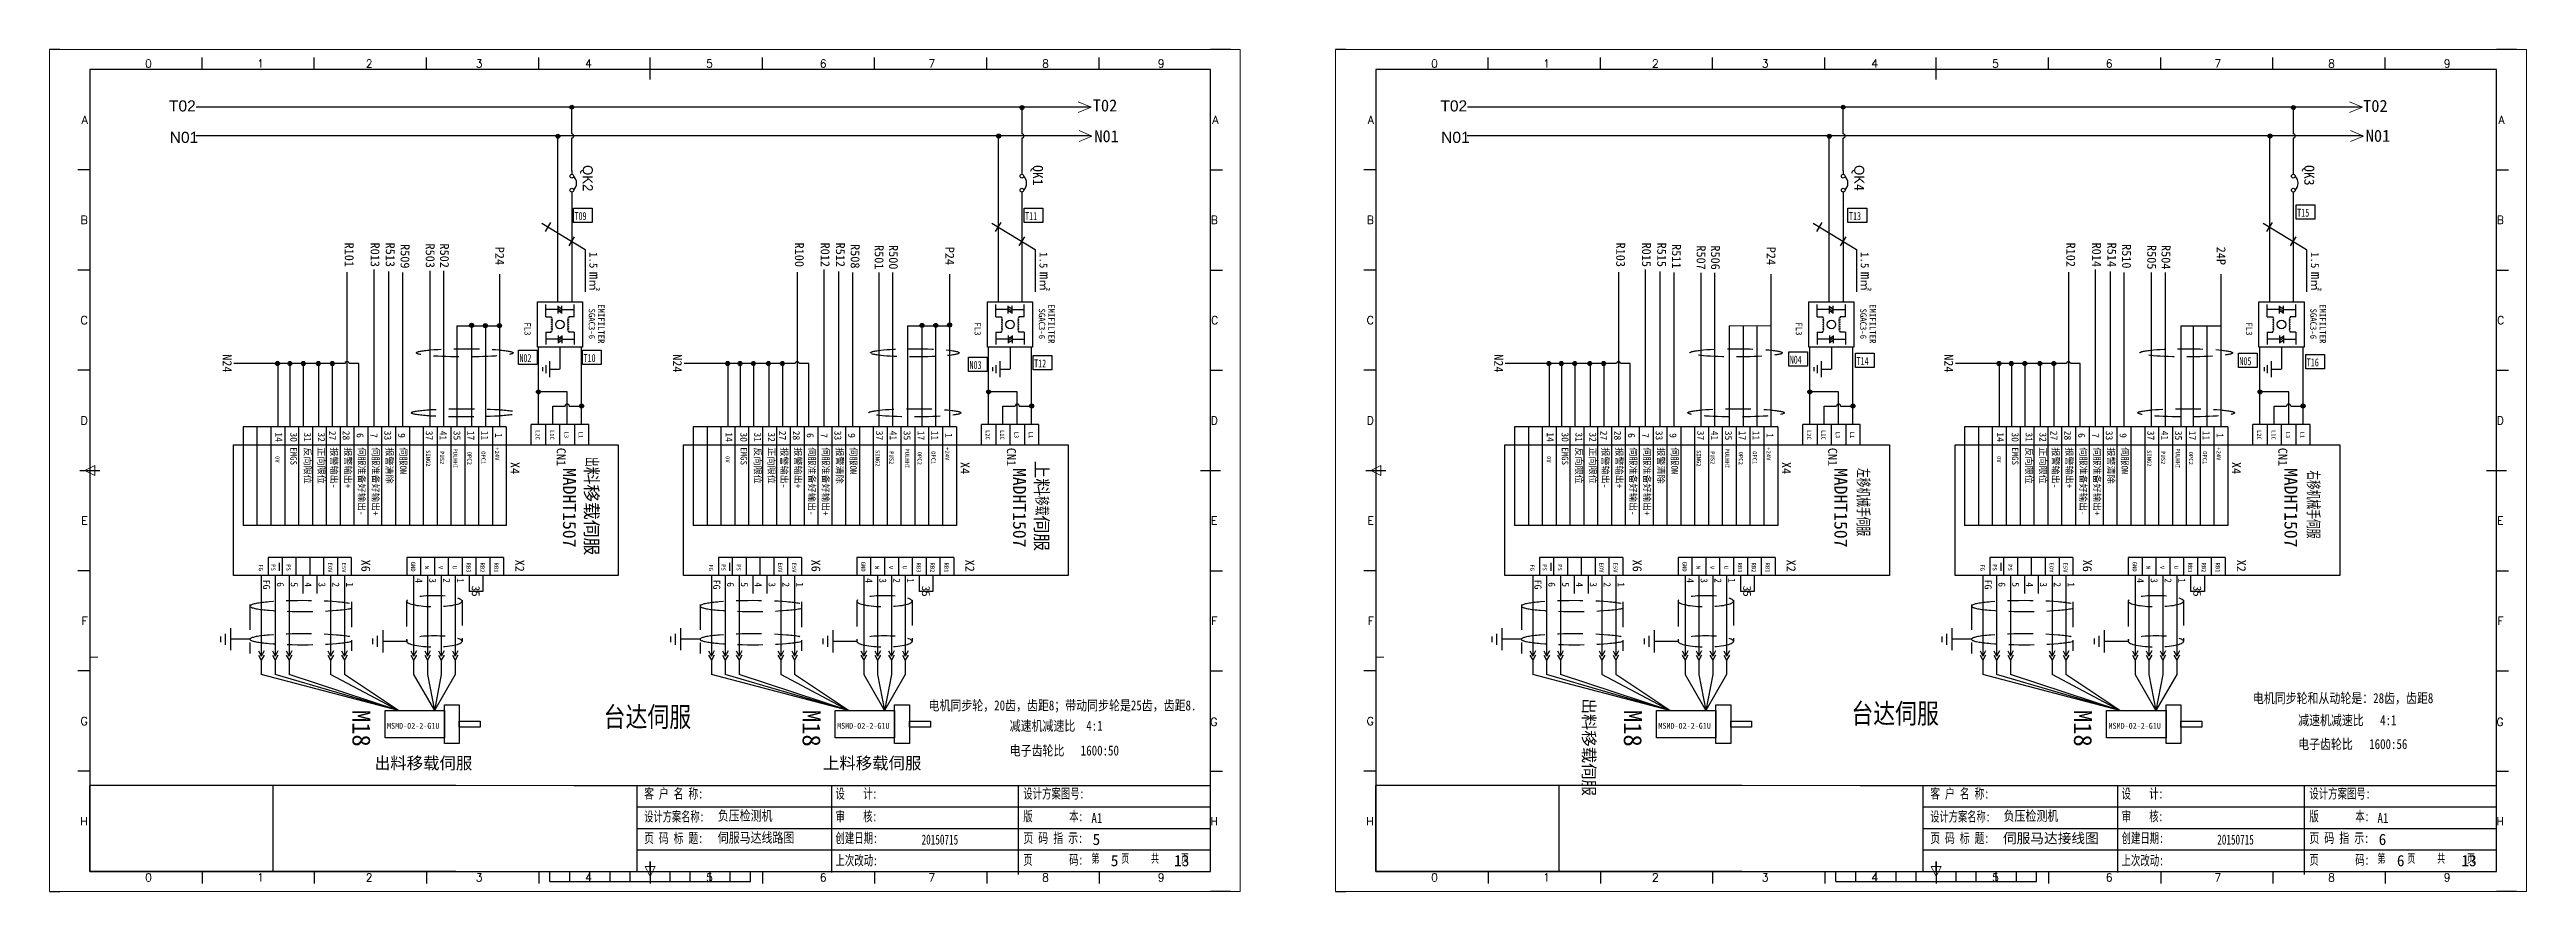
# Model space of a CAD drawing. Extents: x 2511 to 8703, y -745 to 3310.
# Drawn here: x 4168 to 4786, y 513 to 723 of the extents above; entities that cross this region are included whole.
import ezdxf
from ezdxf.enums import TextEntityAlignment as Align

# ---------------------------------------------------------------- set-up
doc = ezdxf.new("R2010")
doc.units = 0
doc.header["$MEASUREMENT"] = 0
doc.linetypes.add('DASHED2', pattern=[9.525, 6.35, -3.175])
doc.layers.add('AE_BOR', color=1, linetype='Continuous')
doc.layers.add('MISC', color=2, linetype='Continuous')
doc.layers.add('圖層1', color=7, linetype='Continuous', lineweight=60)
doc.styles.add('Standard0.67', font='', dxfattribs={"width": 0.67})
doc.styles.add('Standard_0.8', font='', dxfattribs={"width": 0.8})
doc.styles.add('WD', font='romans.shx', dxfattribs={"bigfont": 'gbcbig.shx'})
doc.styles.add('样式 0', font='')
doc.styles.add('样式 8', font='arial.ttf')
doc.styles.add('汉字', font='NSimSun.ttf')
doc.styles.get('Standard0.67').set_extended_font_data('FangSong_GB2312')
doc.styles.get('Standard_0.8').set_extended_font_data('FangSong_GB2312')
doc.styles.get('样式 0').set_extended_font_data('KaiTi_GB2312')

msp = doc.modelspace()

# ---------------------------------------------------------------- texts
at = {"char_height": 2.772, "width": 4.9667, "attachment_point": 1, "style": '样式 8'}
for s, insert in [('{\\C3;T02}', (4197.63, 710.61)), ('{\\C3;T02}', (4514.72, 710.61)), ('{\\C3;N01}', (4197.82, 702.76)), ('{\\C3;N01}', (4514.91, 702.76))]:
    msp.add_mtext(s, dxfattribs=dict(at, insert=insert))
at = {"color": 0, "lineweight": -2, "attachment_point": 1, "rotation": 270}
for s, insert, char_height, width in [('{\\fPMingLiU|b0|i0|c136|p18;QK\\fPMingLiU|b0|i0|c134|p18;2}', (4303.33, 694.46), 2.5, 7.815), ('QK1', (4415.59, 694.46), 2.5, 7.815), ('{\\fPMingLiU|b0|i0|c136|p18;QK}4', (4620.42, 694.46), 2.5, 7.815), ('QK3', (4732.68, 694.46), 2.5, 7.815), ('MADHT1507', (4299.13, 618.91), 3.24, 28.0103), ('{\\Fromans,gbcbig|c134;出\\fPMingLiU|b0|i0|c136|p18;料移载伺服}', (4304.63, 621.67), 3.24, 40.8094), ('MADHT1507', (4411.39, 618.91), 3.24, 28.0103), ('{\\fPMingLiU|b0|i0|c136|p18;上料\\Fromans,gbcbig|c134;移载\\fPMingLiU|b0|i0|c136|p18;伺服}', (4416.89, 620.75), 3.24, 28.0103), ('MADHT1507', (4616.22, 618.91), 3.24, 28.0103), ('{\\Fromans,gbcbig|c134;左移机械手伺服}', (4621.73, 618.91), 3.24, 28.0103), ('MADHT1507', (4728.48, 618.91), 3.24, 28.0103), ('{\\Fromans,gbcbig|c134;右移机械手伺服}', (4733.98, 618.33), 3.24, 35.9016), ('M18', (4247.88, 558.57), 4.5, 11.0467), ('M18', (4360.14, 558.57), 4.5, 11.0467), ('出{\\fPMingLiU|b0|i0|c136|p18;料移载伺服}', (4553.26, 561.46), 3, 35.4639), ('M18', (4564.97, 558.57), 4.5, 11.0467), ('M18', (4677.23, 558.57), 4.5, 11.0467)]:
    msp.add_mtext(s, dxfattribs=dict(at, insert=insert, char_height=char_height, width=width))
at = {"attachment_point": 1, "rotation": 270}
for s, insert, char_height, width in [('{\\fSimSun|b0|i0|c134|p2;\\H1.25x;m\\fSimSun|b0|i0|c129|p2;\\H0.8x;㎡}', (4305.19, 667.84), 2.1721, 86.3375), ('{\\fSimSun|b0|i0|c134|p2;\\H1.25x;m\\fSimSun|b0|i0|c129|p2;\\H0.8x;㎡}', (4417.45, 667.84), 2.1721, 86.3375), ('{\\fSimSun|b0|i0|c134|p2;\\H1.25x;m\\fSimSun|b0|i0|c129|p2;\\H0.8x;㎡}', (4622.28, 667.84), 2.1721, 86.3375), ('{\\fSimSun|b0|i0|c134|p2;\\H1.25x;m\\fSimSun|b0|i0|c129|p2;\\H0.8x;㎡}', (4734.54, 667.84), 2.1721, 86.3375), ('{\\fFangSong_GB2312|b0|i0|c134|p49;反向限位}', (4232.98, 624.06), 1.62, 191.9559), ('{\\fFangSong_GB2312|b0|i0|c134|p49;正向限位}', (4236.44, 624.06), 1.62, 191.9559), ('{\\fFangSong_GB2312|b0|i0|c134|p49;报警输出-}', (4239.6, 624.06), 1.62, 191.9559), ('{\\fFangSong_GB2312|b0|i0|c134|p49;报警输出+}', (4243.06, 624.06), 1.62, 191.9559), ('{\\fFangSong_GB2312|b0|i0|c134|p49;伺服准备好输出-}', (4246.51, 624.06), 1.62, 191.9559), ('{\\fFangSong_GB2312|b0|i0|c134|p49;伺服准备好输出+}', (4249.97, 624.06), 1.62, 191.9559), ('{\\fFangSong_GB2312|b0|i0|c134|p49;报警清除}', (4253.42, 624.06), 1.62, 191.9559), ('{\\fFangSong_GB2312|b0|i0|c134|p49;伺服ON}', (4256.87, 624.06), 1.62, 191.9559), ('{\\fFangSong_GB2312|b0|i0|c134|p49;反向限位}', (4345.24, 624.06), 1.62, 191.9559), ('{\\fFangSong_GB2312|b0|i0|c134|p49;正向限位}', (4348.69, 624.06), 1.62, 191.9559), ('{\\fFangSong_GB2312|b0|i0|c134|p49;报警输出-}', (4351.86, 624.06), 1.62, 191.9559), ('{\\fFangSong_GB2312|b0|i0|c134|p49;报警输出+}', (4355.31, 624.06), 1.62, 191.9559), ('{\\fFangSong_GB2312|b0|i0|c134|p49;伺服准备好输出-}', (4358.77, 624.06), 1.62, 191.9559), ('{\\fFangSong_GB2312|b0|i0|c134|p49;伺服准备好输出+}', (4362.22, 624.06), 1.62, 191.9559), ('{\\fFangSong_GB2312|b0|i0|c134|p49;报警清除}', (4365.68, 624.06), 1.62, 191.9559), ('{\\fFangSong_GB2312|b0|i0|c134|p49;伺服ON}', (4369.13, 624.06), 1.62, 191.9559), ('{\\fFangSong_GB2312|b0|i0|c134|p49;反向限位}', (4550.07, 624.06), 1.62, 191.9559), ('{\\fFangSong_GB2312|b0|i0|c134|p49;正向限位}', (4553.53, 624.06), 1.62, 191.9559), ('{\\fFangSong_GB2312|b0|i0|c134|p49;报警输出-}', (4556.69, 624.06), 1.62, 191.9559), ('{\\fFangSong_GB2312|b0|i0|c134|p49;报警输出+}', (4560.15, 624.06), 1.62, 191.9559), ('{\\fFangSong_GB2312|b0|i0|c134|p49;伺服准备好输出-}', (4563.6, 624.06), 1.62, 191.9559), ('{\\fFangSong_GB2312|b0|i0|c134|p49;伺服准备好输出+}', (4567.06, 624.06), 1.62, 191.9559), ('{\\fFangSong_GB2312|b0|i0|c134|p49;报警清除}', (4570.51, 624.06), 1.62, 191.9559), ('{\\fFangSong_GB2312|b0|i0|c134|p49;伺服ON}', (4573.96, 624.06), 1.62, 191.9559), ('{\\fFangSong_GB2312|b0|i0|c134|p49;反向限位}', (4662.33, 624.06), 1.62, 191.9559), ('{\\fFangSong_GB2312|b0|i0|c134|p49;正向限位}', (4665.79, 624.06), 1.62, 191.9559), ('{\\fFangSong_GB2312|b0|i0|c134|p49;报警输出-}', (4668.95, 624.06), 1.62, 191.9559), ('{\\fFangSong_GB2312|b0|i0|c134|p49;报警输出+}', (4672.4, 624.06), 1.62, 191.9559), ('{\\fFangSong_GB2312|b0|i0|c134|p49;伺服准备好输出-}', (4675.86, 624.06), 1.62, 191.9559), ('{\\fFangSong_GB2312|b0|i0|c134|p49;伺服准备好输出+}', (4679.31, 624.06), 1.62, 191.9559), ('{\\fFangSong_GB2312|b0|i0|c134|p49;报警清除}', (4682.77, 624.06), 1.62, 191.9559), ('{\\fFangSong_GB2312|b0|i0|c134|p49;伺服ON}', (4686.22, 624.06), 1.62, 191.9559), ('{\\fSimSun|b0|i0|c134|p2;EMGS}', (4229.53, 624.06), 1.62, 191.9559), ('{\\fSimSun|b0|i0|c134|p2;EMGS}', (4341.79, 624.06), 1.62, 191.9559), ('{\\fSimSun|b0|i0|c134|p2;EMGS}', (4546.62, 624.06), 1.62, 191.9559), ('{\\fSimSun|b0|i0|c134|p2;EMGS}', (4658.88, 624.06), 1.62, 191.9559)]:
    msp.add_mtext(s, dxfattribs=dict(at, insert=insert, char_height=char_height, width=width))
at = {"color": 0, "lineweight": -2, "char_height": 3, "width": 35.4639, "attachment_point": 1}
for s, insert in [('出{\\fPMingLiU|b0|i0|c136|p18;料移载伺服}', (4248.91, 546.79)), ('{\\fSimSun|b0|i0|c134|p2;上料移载伺服}', (4360.72, 546.79))]:
    msp.add_mtext(s, dxfattribs=dict(at, insert=insert))
at = {"color": 0, "ltscale": 2, "char_height": 2.5, "attachment_point": 1}
for s, insert, width, style in [('{\\fSimSun|b0|i0|c134|p2;\\W0.72;客 户 名 称:}', (4316.13, 538.96), 16.2477, 'Standard0.67'), ('{\\fSimSun|b0|i0|c134|p2;设    计:}', (4363.85, 538.96), 12.0312, 'Standard0.67'), ('{\\fSimSun|b0|i0|c134|p2;设计方案图号:}', (4410.68, 538.96), 15.1644, 'Standard0.67'), ('{\\fSimSun|b0|i0|c134|p2;\\W0.72;客 户 名 称:}', (4636.89, 538.96), 16.2477, 'Standard0.67'), ('{\\fSimSun|b0|i0|c134|p2;设    计:}', (4684.6, 538.96), 12.0312, 'Standard0.67'), ('{\\fSimSun|b0|i0|c134|p2;设计方案图号:}', (4731.44, 538.96), 15.1644, 'Standard0.67'), ('{\\fSimSun|b0|i0|c134|p2;\\W0.66;设计方案名称:}', (4316.13, 533.23), 15.1234, 'Standard0.67'), ('{\\fSimSun|b0|i0|c134|p2;审    核:}', (4363.85, 533.29), 12.0312, 'Standard0.67'), ('{\\fSimSun|b0|i0|c134|p2;版        本:}', (4410.68, 533.29), 16.8498, 'Standard0.67'), ('{\\fSimSun|b0|i0|c134|p2;A1}', (4427.68, 532.85), 33.9078, 'Standard_0.8'), ('{\\fSimSun|b0|i0|c134|p2;\\W0.66;设计方案名称:}', (4636.89, 533.23), 15.1234, 'Standard0.67'), ('{\\fSimSun|b0|i0|c134|p2;负压检测机}', (4655.18, 533.4), 33.9078, 'Standard_0.8'), ('{\\fSimSun|b0|i0|c134|p2;审    核:}', (4684.6, 533.29), 12.0312, 'Standard0.67'), ('{\\fSimSun|b0|i0|c134|p2;版        本:}', (4731.44, 533.29), 16.8498, 'Standard0.67'), ('{\\fSimSun|b0|i0|c134|p2;A1}', (4748.43, 532.85), 33.9078, 'Standard_0.8'), ('{\\fSimSun|b0|i0|c134|p2;\\W0.72;页 码 标 题:}', (4316.13, 527.86), 15.1234, 'Standard0.67'), ('{\\fSimSun|b0|i0|c134|p2;创建日期:}', (4363.85, 527.88), 12.0312, 'Standard0.67'), ('{\\fSimSun|b0|i0|c134|p2;20150715}', (4385.33, 527.48), 12.0312, 'Standard0.67'), ('{\\fSimSun|b0|i0|c134|p2;\\W0.73;页 码 指 示:}', (4410.68, 527.88), 16.1995, 'Standard0.67'), ('{\\fSimSun|b0|i0|c134|p2;\\W0.72;页 码 标 题:}', (4636.89, 527.86), 15.1234, 'Standard0.67'), ('{\\fSimSun|b0|i0|c134|p2;创建日期:}', (4684.6, 527.88), 12.0312, 'Standard0.67'), ('{\\fSimSun|b0|i0|c134|p2;20150715}', (4708.47, 527.48), 12.0312, 'Standard0.67'), ('{\\fSimSun|b0|i0|c134|p2;\\W0.73;页 码 指 示:}', (4731.44, 527.88), 16.1995, 'Standard0.67'), ('{\\fSimSun|b0|i0|c134|p2;上次改动:}', (4363.85, 522.29), 12.0312, 'Standard0.67'), ('{\\fSimSun|b0|i0|c134|p2;页        码:}', (4410.68, 522.44), 15.7258, 'Standard0.67'), ('{\\Fromans,gbcbig|c134;第}    {\\Fromans,gbcbig|c134;页}    {\\Fromans,gbcbig|c134;共}    {\\Fromans,gbcbig|c134;页}', (4427.68, 522.69), 33.9078, 'Standard_0.8'), ('{\\fSimSun|b0|i0|c134|p2;上次改动:}', (4684.6, 522.29), 12.0312, 'Standard0.67'), ('{\\fSimSun|b0|i0|c134|p2;页        码:}', (4731.44, 522.44), 15.7258, 'Standard0.67'), ('{\\Fromans,gbcbig|c134;第}    {\\Fromans,gbcbig|c134;页}    {\\Fromans,gbcbig|c134;共}    {\\Fromans,gbcbig|c134;页}', (4748.43, 522.69), 33.9078, 'Standard_0.8')]:
    msp.add_mtext(s, dxfattribs=dict(at, insert=insert, width=width, style=style))
at = {"color": 7, "insert": (4655.03, 527.82), "char_height": 2.5, "attachment_point": 1}
msp.add_mtext_dynamic_manual_height_columns('{\\fSimSun|b0|i0|c134|p2;伺服马达接线图}', width=47.9244, gutter_width=12.5, heights=[0], dxfattribs=at)
at = {"style": '汉字'}
for tag, height, p in [('T02', 3, (4431.07, 707.83)), ('T02', 3, (4747.9, 707.73)), ('N01', 3, (4431.47, 700.17)), ('N01', 3, (4748.56, 700.27)), ('MSMD-02-2-G1U', 1.48, (4258.54, 553.86)), ('MSMD-02-2-G1U', 1.48, (4370.79, 553.86)), ('MSMD-02-2-G1U', 1.48, (4575.63, 553.86)), ('MSMD-02-2-G1U', 1.48, (4687.88, 553.86))]:
    msp.add_attdef(tag, text='', height=height, dxfattribs=at).set_placement(p, align=Align.CENTER)
for tag, height, p in [('R101', 2.24, (4241.48, 672.09)), ('R013', 2.24, (4247.92, 672.09)), ('R513', 2.24, (4251.7, 672.09)), ('R509', 2.24, (4255.39, 671.71)), ('R503', 2.24, (4261.66, 671.86)), ('R502', 2.24, (4265.22, 671.86)), ('P24', 2.24, (4278.99, 671.82)), ('R100', 2.24, (4353.74, 672.09)), ('R012', 2.24, (4360.18, 672.09)), ('R512', 2.24, (4363.96, 672.09)), ('R508', 2.24, (4367.65, 671.71)), ('R501', 2.24, (4373.64, 671.48)), ('R500', 2.24, (4377.2, 671.48)), ('P24', 2.24, (4391.24, 671.82)), ('R103', 2.24, (4558.57, 672.09)), ('R015', 2.24, (4565.01, 672.09)), ('R515', 2.24, (4568.79, 672.09)), ('R511', 2.24, (4572.48, 671.71)), ('R507', 2.24, (4578.64, 671.39)), ('R506', 2.24, (4582.2, 671.39)), ('P24', 2.24, (4596.08, 671.82)), ('R102', 2.24, (4670.83, 672.09)), ('R014', 2.24, (4677.27, 672.09)), ('R514', 2.24, (4681.05, 672.09)), ('R510', 2.24, (4684.74, 671.71)), ('R505', 2.24, (4691.01, 671.48)), ('R504', 2.24, (4694.57, 671.48)), ('24P', 2.24, (4708.33, 671.82)), ('1.5', 2, (4302.48, 670.75)), ('1.5', 2, (4414.74, 670.75)), ('1.5', 2, (4619.57, 670.75)), ('1.5', 2, (4731.83, 670.75)), ('FL3', 1.6, (4286.27, 653.58)), ('SGAC3-6', 1.6, (4302.31, 654.87)), ('EMIFILTER', 1.6, (4304.65, 654.87)), ('FL3', 1.6, (4398.53, 653.58)), ('SGAC3-6', 1.6, (4414.56, 654.87)), ('EMIFILTER', 1.6, (4416.9, 654.87)), ('FL3', 1.6, (4603.36, 653.58)), ('SGAC3-6', 1.6, (4619.4, 654.87)), ('EMIFILTER', 1.6, (4621.74, 654.87)), ('FL3', 1.6, (4715.62, 653.58)), ('SGAC3-6', 1.6, (4731.65, 654.87)), ('EMIFILTER', 1.6, (4733.99, 654.87)), ('N24', 2.24, (4211.05, 645.01)), ('N24', 2.24, (4323.31, 645.01)), ('N24', 2.24, (4528.14, 645.01)), ('N24', 2.24, (4640.4, 645.01)), ('14', 1.75, (4224.17, 626.6)), ('30', 1.75, (4227.87, 626.6)), ('31', 1.75, (4231.32, 626.6)), ('32', 1.75, (4234.77, 626.6)), ('27', 1.75, (4237.51, 627.01)), ('28', 1.75, (4240.96, 627.01)), ('6', 1.75, (4244.42, 627.01)), ('7', 1.75, (4247.87, 627.01)), ('33', 1.75, (4251.33, 627.01)), ('9', 1.75, (4254.78, 627.01)), ('37', 1.75, (4261.68, 627.01)), ('41', 1.75, (4265.14, 627.01)), ('35', 1.75, (4268.6, 627.01)), ('17', 1.75, (4272.05, 627.01)), ('11', 1.75, (4275.51, 627.01)), ('1', 1.75, (4278.96, 627.01)), ('L2C', 1.05, (4289.07, 627.17)), ('L1C', 1.05, (4292.65, 627.17)), ('L3', 1.05, (4296.23, 627.17)), ('L1', 1.05, (4299.81, 627.17)), ('14', 1.75, (4336.43, 626.6)), ('30', 1.75, (4340.12, 626.6)), ('31', 1.75, (4343.58, 626.6)), ('32', 1.75, (4347.03, 626.6)), ('27', 1.75, (4349.77, 627.01)), ('28', 1.75, (4353.22, 627.01)), ('6', 1.75, (4356.68, 627.01)), ('7', 1.75, (4360.13, 627.01)), ('33', 1.75, (4363.58, 627.01)), ('9', 1.75, (4367.04, 627.01)), ('37', 1.75, (4373.95, 627.01)), ('41', 1.75, (4377.4, 627.01)), ('35', 1.75, (4380.85, 627.01)), ('17', 1.75, (4384.31, 627.01)), ('11', 1.75, (4387.76, 627.01)), ('1', 1.75, (4391.22, 627.01)), ('L2C', 1.05, (4401.33, 627.17)), ('L1C', 1.05, (4404.91, 627.17)), ('L3', 1.05, (4408.49, 627.17)), ('L1', 1.05, (4412.07, 627.17)), ('14', 1.75, (4541.26, 626.6)), ('30', 1.75, (4544.96, 626.6)), ('31', 1.75, (4548.41, 626.6)), ('32', 1.75, (4551.86, 626.6)), ('27', 1.75, (4554.6, 627.01)), ('28', 1.75, (4558.06, 627.01)), ('6', 1.75, (4561.51, 627.01)), ('7', 1.75, (4564.96, 627.01)), ('33', 1.75, (4568.42, 627.01)), ('9', 1.75, (4571.87, 627.01)), ('37', 1.75, (4578.78, 627.01)), ('41', 1.75, (4582.23, 627.01)), ('35', 1.75, (4585.69, 627.01)), ('17', 1.75, (4589.14, 627.01)), ('11', 1.75, (4592.6, 627.01)), ('1', 1.75, (4596.05, 627.01)), ('L2C', 1.05, (4606.16, 627.17)), ('L1C', 1.05, (4609.75, 627.17)), ('L3', 1.05, (4613.33, 627.17)), ('L1', 1.05, (4616.91, 627.17)), ('14', 1.75, (4653.52, 626.6)), ('30', 1.75, (4657.21, 626.6)), ('31', 1.75, (4660.67, 626.6)), ('32', 1.75, (4664.12, 626.6)), ('27', 1.75, (4666.86, 627.01)), ('28', 1.75, (4670.31, 627.01)), ('6', 1.75, (4673.77, 627.01)), ('7', 1.75, (4677.22, 627.01)), ('33', 1.75, (4680.67, 627.01)), ('9', 1.75, (4684.13, 627.01)), ('37', 1.75, (4691.04, 627.01)), ('41', 1.75, (4694.49, 627.01)), ('35', 1.75, (4697.95, 627.01)), ('17', 1.75, (4701.4, 627.01)), ('11', 1.75, (4704.85, 627.01)), ('1', 1.75, (4708.31, 627.01)), ('L2C', 1.05, (4718.42, 627.17)), ('L1C', 1.05, (4722, 627.17)), ('L3', 1.05, (4725.58, 627.17)), ('L1', 1.05, (4729.16, 627.17)), ('0V', 1.05, (4224.17, 621.06)), ('SING2', 1.05, (4261.76, 621.33)), ('PUS2', 1.05, (4265.21, 621.46)), ('PULHHI', 1.05, (4268.52, 621.33)), ('OPC2', 1.05, (4272.05, 621.33)), ('OPC1', 1.05, (4275.51, 621.46)), ('+24V', 1.05, (4278.96, 622.44)), ('X4', 2.24, (4282.81, 618.9)), ('CN1', 2.24, (4294.34, 621.66)), ('0V', 1.05, (4336.43, 621.06)), ('SING2', 1.05, (4373.84, 621.33)), ('PUS2', 1.05, (4377.3, 621.46)), ('PULHHI', 1.05, (4381.18, 621.33)), ('OPC2', 1.05, (4384.31, 621.33)), ('OPC1', 1.05, (4387.76, 621.46)), ('+24V', 1.05, (4391.22, 622.44)), ('X4', 2.24, (4395.07, 618.9)), ('CN1', 2.24, (4406.6, 621.66)), ('0V', 1.05, (4541.26, 621.06)), ('SING2', 1.05, (4578.65, 621.33)), ('PUS2', 1.05, (4582.1, 621.46)), ('PULHHI', 1.05, (4585.71, 621.33)), ('OPC2', 1.05, (4589.14, 621.33)), ('OPC1', 1.05, (4592.6, 621.46)), ('+24V', 1.05, (4596.05, 622.44)), ('X4', 2.24, (4599.9, 618.9)), ('CN1', 2.24, (4611.43, 621.66)), ('0V', 1.05, (4653.52, 621.06)), ('SING2', 1.05, (4690.99, 621.33)), ('PUS2', 1.05, (4694.45, 621.46)), ('PULHHI', 1.05, (4698.11, 621.33)), ('OPC2', 1.05, (4701.4, 621.33)), ('OPC1', 1.05, (4704.85, 621.46)), ('+24V', 1.05, (4708.31, 622.44)), ('X4', 2.24, (4712.16, 618.9)), ('CN1', 2.24, (4723.69, 621.66)), ('FG', 1.05, (4220.02, 594.08)), ('PS', 1.05, (4223.12, 594.08)), ('PS', 1.05, (4226.93, 594.08)), ('E0V', 1.05, (4237.29, 594.08)), ('E5V', 1.05, (4240.75, 594.08)), ('X6', 2.24, (4245.6, 594.53)), ('GND', 1.05, (4258.01, 594.31)), ('W', 1.05, (4261.46, 594.08)), ('V', 1.05, (4264.91, 594.08)), ('U', 1.05, (4268.37, 594.08)), ('RB3', 1.05, (4271.82, 594.08)), ('RB2', 1.05, (4275.28, 594.08)), ('RB1', 1.05, (4278.73, 594.08)), ('X2', 2.24, (4284.01, 594.53)), ('FG', 1.05, (4332.28, 594.08)), ('PS', 1.05, (4335.38, 594.08)), ('PS', 1.05, (4339.19, 594.08)), ('E0V', 1.05, (4349.55, 594.08)), ('E5V', 1.05, (4353, 594.08)), ('X6', 2.24, (4357.86, 594.53)), ('GND', 1.05, (4370.26, 594.31)), ('W', 1.05, (4373.72, 594.08)), ('V', 1.05, (4377.17, 594.08)), ('U', 1.05, (4380.63, 594.08)), ('RB3', 1.05, (4384.08, 594.08)), ('RB2', 1.05, (4387.53, 594.08)), ('RB1', 1.05, (4390.99, 594.08)), ('X2', 2.24, (4396.27, 594.53)), ('FG', 1.05, (4537.11, 594.08)), ('PS', 1.05, (4540.21, 594.08)), ('PS', 1.05, (4544.02, 594.08)), ('E0V', 1.05, (4554.38, 594.08)), ('E5V', 1.05, (4557.84, 594.08)), ('X6', 2.24, (4562.69, 594.53)), ('GND', 1.05, (4575.1, 594.31)), ('W', 1.05, (4578.55, 594.08)), ('V', 1.05, (4582, 594.08)), ('U', 1.05, (4585.46, 594.08)), ('RB3', 1.05, (4588.91, 594.08)), ('RB2', 1.05, (4592.37, 594.08)), ('RB1', 1.05, (4595.82, 594.08)), ('X2', 2.24, (4601.1, 594.53)), ('FG', 1.05, (4649.37, 594.08)), ('PS', 1.05, (4652.47, 594.08)), ('PS', 1.05, (4656.28, 594.08)), ('E0V', 1.05, (4666.64, 594.08)), ('E5V', 1.05, (4670.09, 594.08)), ('X6', 2.24, (4674.95, 594.53)), ('GND', 1.05, (4687.35, 594.31)), ('W', 1.05, (4690.81, 594.08)), ('V', 1.05, (4694.26, 594.08)), ('U', 1.05, (4697.72, 594.08)), ('RB3', 1.05, (4701.17, 594.08)), ('RB2', 1.05, (4704.62, 594.08)), ('RB1', 1.05, (4708.08, 594.08)), ('X2', 2.24, (4713.36, 594.53)), ('FG', 1.75, (4221.09, 589.82)), ('6', 1.75, (4224.54, 589.82)), ('5', 1.75, (4228, 589.82)), ('4', 1.75, (4231.45, 589.82)), ('3', 1.75, (4234.91, 589.82)), ('2', 1.75, (4238.36, 589.82)), ('1', 1.75, (4241.81, 589.82)), ('4', 1.75, (4259.07, 590.83)), ('3', 1.75, (4262.53, 590.83)), ('2', 1.75, (4265.98, 590.83)), ('1', 1.75, (4269.44, 590.83)), ('35', 2, (4273.15, 588.18)), ('FG', 1.75, (4333.35, 589.82)), ('6', 1.75, (4336.8, 589.82)), ('5', 1.75, (4340.26, 589.82)), ('4', 1.75, (4343.71, 589.82)), ('3', 1.75, (4347.16, 589.82)), ('2', 1.75, (4350.62, 589.82)), ('1', 1.75, (4354.07, 589.82)), ('4', 1.75, (4371.33, 590.83)), ('3', 1.75, (4374.78, 590.83)), ('2', 1.75, (4378.24, 590.83)), ('1', 1.75, (4381.69, 590.83)), ('35', 2, (4385.41, 588.18)), ('FG', 1.75, (4538.18, 589.82)), ('6', 1.75, (4541.64, 589.82)), ('5', 1.75, (4545.09, 589.82)), ('4', 1.75, (4548.54, 589.82)), ('3', 1.75, (4552, 589.82)), ('2', 1.75, (4555.45, 589.82)), ('1', 1.75, (4558.9, 589.82)), ('4', 1.75, (4576.16, 590.83)), ('3', 1.75, (4579.62, 590.83)), ('2', 1.75, (4583.07, 590.83)), ('1', 1.75, (4586.53, 590.83)), ('35', 2, (4590.24, 588.18)), ('FG', 1.75, (4650.44, 589.82)), ('6', 1.75, (4653.89, 589.82)), ('5', 1.75, (4657.35, 589.82)), ('4', 1.75, (4660.8, 589.82)), ('3', 1.75, (4664.25, 589.82)), ('2', 1.75, (4667.71, 589.82)), ('1', 1.75, (4671.16, 589.82)), ('4', 1.75, (4688.42, 590.83)), ('3', 1.75, (4691.87, 590.83)), ('2', 1.75, (4695.33, 590.83)), ('1', 1.75, (4698.78, 590.83)), ('35', 2, (4702.5, 588.18))]:
    msp.add_attdef(tag, text='', height=height, rotation=270, dxfattribs=at).set_placement(p, align=Align.CENTER)
at = {"layer": 'MISC', "color": 0, "attachment_point": 1}
for s, insert, char_height, width, style in [('\\pi-0.4147;{\\W0.7;T09}', (4299.19, 682.76), 2, 3.3188, '样式 0'), ('\\pi-0.4147;{\\W0.7;T11}', (4411.55, 682.76), 2, 3.3188, '样式 0'), ('\\pi-0.4147;{\\W0.7;T13}', (4617.04, 682.76), 2, 3.3188, '样式 0'), ('\\pi-0.4147;{\\W0.7;T15}', (4728.82, 683.59), 2, 3.3188, '样式 0'), ('\\pi-0.4147;{\\W0.7;N02}', (4285.44, 647.33), 2, 3.3188, '样式 0'), ('\\pi-0.4147;{\\W0.7;T10}', (4301.44, 647.33), 2, 3.3188, '样式 0'), ('\\pi-0.4147;{\\W0.7;N03}', (4397.7, 645.59), 2, 3.3188, '样式 0'), ('\\pi-0.4147;{\\W0.7;T12}', (4413.81, 645.98), 2, 3.3188, '样式 0'), ('\\pi-0.4147;{\\W0.7;N04}', (4602.25, 646.94), 2, 3.3188, '样式 0'), ('\\pi-0.4147;{\\W0.7;T14}', (4618.93, 646.59), 2, 3.3188, '样式 0'), ('\\pi-0.4147;{\\W0.7;N05}', (4714.4, 646.56), 2, 3.3188, '样式 0'), ('\\pi-0.4147;{\\W0.7;T16}', (4731.21, 646.25), 2, 3.3188, '样式 0'), ('\\pl2.083;{\\fKaiTi|b0|i0|c134|p49;\\C256;电机同步轮和从动轮是：28齿，齿距8}', (4715.27, 562.76), 2.5, 50.1767, 'Standard_0.8'), ('{\\fSimSun|b1|i0|c134|p2;台达伺服}', (4306.03, 559.34), 5, 24.1794, 'Standard_0.8'), ('\\pl2.083;{\\fKaiTi|b0|i0|c134|p49;\\C256;电机同步轮，20齿，齿距8；带动同步轮是25齿，齿距8.}', (4384.98, 560.95), 2.5, 98.4265, 'Standard_0.8'), ('\\pl2.083;{\\fKaiTi|b0|i0|c134|p49;\\C256;减速机减速比  4:1}', (4405.22, 555.86), 2.5, 98.4265, 'Standard_0.8'), ('{\\fSimSun|b1|i0|c134|p2;台达伺服}', (4617.22, 560.19), 5, 24.1794, 'Standard_0.8'), ('\\pl2.083;{\\fKaiTi|b0|i0|c134|p49;\\C256;减速机减速比   4:1}', (4726.56, 557.25), 2.5, 50.1767, 'Standard_0.8'), ('\\pl2.083;{\\fKaiTi|b0|i0|c134|p49;\\C256;电子齿轮比   1600:50}', (4405.22, 549.69), 2.5, 98.4265, 'Standard_0.8'), ('\\pl2.083;{\\fKaiTi|b0|i0|c134|p49;\\C256;电子齿轮比   1600:56}', (4726.56, 551.3), 2.5, 50.1767, 'Standard_0.8'), ('{\\fSimSun|b0|i0|c134|p2;负压检测机}', (4334.49, 533.46), 2.5, 24.1794, 'Standard_0.8'), ('伺服马达线路图', (4334.49, 527.97), 2.5, 24.1794, 'Standard_0.8'), ('5', (4427.97, 527.67), 2.8, 3.07, '样式 0'), ('6', (4748.73, 527.67), 2.8, 3.07, '样式 0'), ('5', (4432.51, 522.38), 2.8, 3.07, '样式 0'), ('13', (4448.3, 522.38), 2.8, 3.07, '样式 0'), ('6', (4753.27, 522.38), 2.8, 3.07, '样式 0'), ('13', (4769.37, 522.38), 2.8, 3.07, '样式 0')]:
    msp.add_mtext(s, dxfattribs=dict(at, insert=insert, char_height=char_height, width=width, style=style))

# ---------------------------------------------------------------- blocks, each defined once
blk = doc.blocks.new('gb_a2_a')
for p, q in [((584, 410), (25, 410)), ((25, 410), (25, 10)), ((584, 10), (584, 410)), ((25, 10), (584, 10))]:
    blk.add_line(p, q)
at = {"lineweight": 9, "ltscale": 0.1}
blk.add_line((25, 116.9), (29, 116.9), dxfattribs=at)
at = {"layer": 'AE_BOR', "lineweight": 30}
for p, q in [((10, 420), (4.9, 420)), ((594, 420), (584, 420)), ((4.9, 0), (10, 0)), ((594, 0), (584, 0))]:
    blk.add_line(p, q, dxfattribs=at)
at = {"layer": 'AE_BOR', "color": 1, "lineweight": 15}
for p, q in [((4.9, 420), (598.9, 420)), ((4.9, 0), (4.9, 420)), ((598.9, 420), (598.9, 0)), ((22.5, 210), (27.5, 212.5)), ((27.5, 212.5), (27.5, 207.5)), ((27.5, 207.5), (22.5, 210)), ((304.5, 7.5), (302, 12.5)), ((302, 12.5), (307, 12.5)), ((307, 12.5), (304.5, 7.5)), ((598.9, 0), (4.9, 0))]:
    blk.add_line(p, q, dxfattribs=at)
at = {"layer": 'AE_BOR'}
for p, q in [((81, 410), (81, 416)), ((137, 410), (137, 416)), ((193, 410), (193, 416)), ((249, 410), (249, 416)), ((304.5, 410), (304.5, 416)), ((360.5, 410), (360.5, 416)), ((416.5, 410), (416.5, 416)), ((472.5, 410), (472.5, 416)), ((528.5, 410), (528.5, 416)), ((25, 360), (19, 360)), ((584, 360), (590, 360)), ((25, 310), (19, 310)), ((584, 310), (590, 310)), ((25, 260), (19, 260)), ((584, 260), (590, 260)), ((25, 160), (19, 160)), ((584, 160), (590, 160)), ((25, 110), (19, 110)), ((584, 110), (590, 110)), ((25, 60), (19, 60)), ((584, 60), (590, 60)), ((81, 10), (81, 4)), ((137, 10), (137, 4)), ((193, 10), (193, 4)), ((249, 10), (249, 4)), ((304.5, 10), (304.5, 4)), ((360.5, 10), (360.5, 4)), ((416.5, 10), (416.5, 4)), ((472.5, 10), (472.5, 4)), ((528.5, 10), (528.5, 4))]:
    blk.add_line(p, q, dxfattribs=at)
at = {"layer": 'AE_BOR', "color": 2, "lineweight": 30}
for p, q in [((304.5, 405), (304.5, 415)), ((20, 210), (30, 210)), ((579, 210), (589, 210)), ((304.5, 10), (304.5, 15)), ((304.5, 15), (304.5, 5)), ((254.5, 5), (254.5, 10)), ((254.5, 5), (354.5, 5)), ((264.5, 5), (264.5, 10)), ((274.5, 5), (274.5, 10)), ((284.5, 5), (284.5, 10)), ((294.5, 5), (294.5, 10)), ((304.5, 10), (304.5, 5)), ((314.5, 5), (314.5, 10)), ((324.5, 5), (324.5, 10)), ((334.5, 5), (334.5, 10)), ((344.5, 5), (344.5, 10)), ((354.5, 5), (354.5, 10))]:
    blk.add_line(p, q, dxfattribs=at)
at = {"layer": 'AE_BOR', "style": 'WD'}
for s, p in [('0', (54.3, 411)), ('1', (110.1, 411)), ('2', (164.4, 411)), ('3', (219.2, 411)), ('4', (273.8, 411)), ('5', (334.1, 411)), ('6', (390.8, 411)), ('7', (445, 411)), ('8', (501.7, 411)), ('9', (559.4, 411)), ('0', (54.3, 5)), ('1', (110.1, 5)), ('2', (164.4, 5)), ('3', (219.2, 5)), ('4', (273.8, 5)), ('5', (334.1, 5)), ('6', (390.8, 5)), ('7', (445, 5)), ('8', (501.7, 5)), ('9', (559.4, 5))]:
    blk.add_text(s, height=4, dxfattribs=at).set_placement(p, align=Align.CENTER)
for s, p in [('A', (24, 385)), ('A', (588, 385)), ('B', (24, 335)), ('B', (587.7, 335)), ('C', (24, 285)), ('C', (587.9, 285)), ('D', (24, 235)), ('D', (587.7, 235)), ('E', (24, 185)), ('E', (587.5, 185)), ('F', (24, 135)), ('F', (587.5, 135)), ('F', (587.5, 135)), ('G', (24, 85)), ('G', (587.5, 84.6)), ('H', (24, 35)), ('H', (587.7, 35))]:
    blk.add_text(s, height=4, dxfattribs=at).set_placement(p, align=Align.MIDDLE_RIGHT)
blk = doc.blocks.new('电容')
at = {"linetype": 'ByBlock'}
for p, q in [((-1756.08, -781.77), (-1758.13, -781.77)), ((-1756.08, -782.99), (-1756.08, -780.56)), ((-1754.86, -780.79), (-1756.08, -781.55)), ((-1754.86, -781.44), (-1756.08, -782.2)), ((-1754.86, -781.99), (-1756.08, -782.75)), ((-1754.86, -782.99), (-1754.86, -780.56)), ((-1754.86, -781.77), (-1752.81, -781.77))]:
    blk.add_line(p, q, dxfattribs=at)

# ---------------------------------------------------------------- hatches: boundary and pattern name
at = {"layer": '圖層1', "lineweight": -3}
h = msp.add_hatch(color=256, dxfattribs=at)
edge = h.paths.add_edge_path()
edge.add_arc((4298.08, 708.91), 0.494, 0, 360)
h = msp.add_hatch(color=256, dxfattribs=at)
edge = h.paths.add_edge_path()
edge.add_arc((4410.37, 708.82), 0.494, 0, 360)
h = msp.add_hatch(color=256, dxfattribs=at)
edge = h.paths.add_edge_path()
edge.add_arc((4615.17, 708.91), 0.494, 0, 360)
h = msp.add_hatch(color=256, dxfattribs=at)
edge = h.paths.add_edge_path()
edge.add_arc((4727.46, 708.82), 0.494, 0, 360)
h = msp.add_hatch(color=256, dxfattribs=at)
edge = h.paths.add_edge_path()
edge.add_arc((4294.61, 701.66), 0.494, 0, 360)
h = msp.add_hatch(color=256, dxfattribs=at)
edge = h.paths.add_edge_path()
edge.add_arc((4404.55, 701.7), 0.494, 0, 360)
h = msp.add_hatch(color=256, dxfattribs=at)
edge = h.paths.add_edge_path()
edge.add_arc((4611.71, 701.66), 0.494, 0, 360)
h = msp.add_hatch(color=256, dxfattribs=at)
edge = h.paths.add_edge_path()
edge.add_arc((4721.64, 701.7), 0.494, 0, 360)
h = msp.add_hatch(color=256, dxfattribs=at)
edge = h.paths.add_edge_path()
edge.add_arc((4273.11, 654.51), 0.5, 0, 360)
h = msp.add_hatch(color=256, dxfattribs=at)
edge = h.paths.add_edge_path()
edge.add_arc((4276.53, 654.41), 0.5, 0, 360)
h = msp.add_hatch(color=256, dxfattribs=at)
edge = h.paths.add_edge_path()
edge.add_arc((4280.04, 654.41), 0.5, 0, 360)
h = msp.add_hatch(color=256, dxfattribs=at)
edge = h.paths.add_edge_path()
edge.add_arc((4385.42, 654.47), 0.5, 0, 360)
h = msp.add_hatch(color=256, dxfattribs=at)
edge = h.paths.add_edge_path()
edge.add_arc((4388.87, 654.47), 0.5, 0, 360)
h = msp.add_hatch(color=256, dxfattribs=at)
edge = h.paths.add_edge_path()
edge.add_arc((4392.32, 654.56), 0.5, 0, 360)
h = msp.add_hatch(color=256, dxfattribs=at)
edge = h.paths.add_edge_path()
edge.add_arc((4224.69, 644.97), 0.5, 0, 360)
h = msp.add_hatch(color=256, dxfattribs=at)
edge = h.paths.add_edge_path()
edge.add_arc((4227.78, 644.97), 0.5, 0, 360)
h = msp.add_hatch(color=256, dxfattribs=at)
edge = h.paths.add_edge_path()
edge.add_arc((4231.14, 644.97), 0.5, 0, 360)
h = msp.add_hatch(color=256, dxfattribs=at)
edge = h.paths.add_edge_path()
edge.add_arc((4234.88, 644.97), 0.5, 0, 360)
h = msp.add_hatch(color=256, dxfattribs=at)
edge = h.paths.add_edge_path()
edge.add_arc((4238.36, 644.97), 0.5, 0, 360)
h = msp.add_hatch(color=256, dxfattribs=at)
edge = h.paths.add_edge_path()
edge.add_arc((4336.94, 644.97), 0.5, 0, 360)
h = msp.add_hatch(color=256, dxfattribs=at)
edge = h.paths.add_edge_path()
edge.add_arc((4340.04, 644.97), 0.5, 0, 360)
h = msp.add_hatch(color=256, dxfattribs=at)
edge = h.paths.add_edge_path()
edge.add_arc((4343.39, 644.97), 0.5, 0, 360)
h = msp.add_hatch(color=256, dxfattribs=at)
edge = h.paths.add_edge_path()
edge.add_arc((4347.14, 644.97), 0.5, 0, 360)
h = msp.add_hatch(color=256, dxfattribs=at)
edge = h.paths.add_edge_path()
edge.add_arc((4350.62, 644.97), 0.5, 0, 360)
h = msp.add_hatch(color=256, dxfattribs=at)
edge = h.paths.add_edge_path()
edge.add_arc((4541.78, 644.97), 0.5, 0, 360)
h = msp.add_hatch(color=256, dxfattribs=at)
edge = h.paths.add_edge_path()
edge.add_arc((4544.87, 644.97), 0.5, 0, 360)
h = msp.add_hatch(color=256, dxfattribs=at)
edge = h.paths.add_edge_path()
edge.add_arc((4548.23, 644.97), 0.5, 0, 360)
h = msp.add_hatch(color=256, dxfattribs=at)
edge = h.paths.add_edge_path()
edge.add_arc((4551.97, 644.97), 0.5, 0, 360)
h = msp.add_hatch(color=256, dxfattribs=at)
edge = h.paths.add_edge_path()
edge.add_arc((4555.45, 644.97), 0.5, 0, 360)
h = msp.add_hatch(color=256, dxfattribs=at)
edge = h.paths.add_edge_path()
edge.add_arc((4654.03, 644.97), 0.5, 0, 360)
h = msp.add_hatch(color=256, dxfattribs=at)
edge = h.paths.add_edge_path()
edge.add_arc((4657.13, 644.97), 0.5, 0, 360)
h = msp.add_hatch(color=256, dxfattribs=at)
edge = h.paths.add_edge_path()
edge.add_arc((4660.48, 644.97), 0.5, 0, 360)
h = msp.add_hatch(color=256, dxfattribs=at)
edge = h.paths.add_edge_path()
edge.add_arc((4664.23, 644.97), 0.5, 0, 360)
h = msp.add_hatch(color=256, dxfattribs=at)
edge = h.paths.add_edge_path()
edge.add_arc((4667.71, 644.97), 0.5, 0, 360)
h = msp.add_hatch(color=256, dxfattribs=at)
edge = h.paths.add_edge_path()
edge.add_arc((4289.77, 637.9), 0.5, 0, 360)
h = msp.add_hatch(color=256, dxfattribs=at)
edge = h.paths.add_edge_path()
edge.add_arc((4402.02, 637.9), 0.5, 0, 360)
h = msp.add_hatch(color=256, dxfattribs=at)
edge = h.paths.add_edge_path()
edge.add_arc((4606.86, 637.9), 0.5, 0, 360)
h = msp.add_hatch(color=256, dxfattribs=at)
edge = h.paths.add_edge_path()
edge.add_arc((4719.11, 637.9), 0.5, 0, 360)
h = msp.add_hatch(color=256, dxfattribs=at)
edge = h.paths.add_edge_path()
edge.add_arc((4300.51, 634.36), 0.5, 0, 360)
h = msp.add_hatch(color=256, dxfattribs=at)
edge = h.paths.add_edge_path()
edge.add_arc((4412.76, 634.36), 0.5, 0, 360)
h = msp.add_hatch(color=256, dxfattribs=at)
edge = h.paths.add_edge_path()
edge.add_arc((4617.6, 634.36), 0.5, 0, 360)
h = msp.add_hatch(color=256, dxfattribs=at)
edge = h.paths.add_edge_path()
edge.add_arc((4729.86, 634.36), 0.5, 0, 360)

# ---------------------------------------------------------------- linework, layer by layer
for p, q in [((4427.58, 708.88), (4204.39, 708.88)), ((4410.35, 708.76), (4410.35, 702.22)), ((4744.67, 708.88), (4521.48, 708.88)), ((4727.44, 708.76), (4727.44, 702.22)), ((4427.59, 701.72), (4204.28, 701.72)), ((4404.44, 701.71), (4404.44, 660.33)), ((4410.35, 701.22), (4410.35, 693.1)), ((4744.68, 701.72), (4521.37, 701.72)), ((4721.53, 701.71), (4721.53, 660.33)), ((4727.44, 701.22), (4727.44, 693.1)), ((4298.09, 693.1), (4298.09, 692.17)), ((4410.35, 693.1), (4410.35, 692.17)), ((4615.18, 693.1), (4615.18, 692.17)), ((4727.44, 693.1), (4727.44, 692.17)), ((4298.09, 687.74), (4298.09, 660.33)), ((4410.35, 687.74), (4410.35, 660.33)), ((4615.18, 687.74), (4615.18, 660.33)), ((4727.44, 687.74), (4727.44, 660.33)), ((4290.61, 679.99), (4301.39, 673.39)), ((4291.49, 677.89), (4292.88, 680.16)), ((4402.87, 679.99), (4413.65, 673.39)), ((4403.75, 677.89), (4405.14, 680.16)), ((4607.7, 679.99), (4618.49, 673.39)), ((4608.58, 677.89), (4609.97, 680.16)), ((4719.96, 679.99), (4730.74, 673.39)), ((4720.84, 677.89), (4722.23, 680.16)), ((4297.39, 674.28), (4298.79, 676.55)), ((4301.39, 673.39), (4301.39, 662.88)), ((4409.65, 674.28), (4411.04, 676.55)), ((4413.65, 673.39), (4413.65, 662.88)), ((4614.48, 674.28), (4615.88, 676.55)), ((4618.49, 673.39), (4618.49, 662.88)), ((4726.74, 674.28), (4728.13, 676.55)), ((4730.74, 673.39), (4730.74, 662.88)), ((4242.02, 667.72), (4242.02, 629.19)), ((4252.39, 667.93), (4252.39, 629.19)), ((4255.84, 667.63), (4255.84, 629.19)), ((4262.66, 668.08), (4262.66, 629.19)), ((4266.11, 668.08), (4266.11, 629.19)), ((4280.02, 667.28), (4280.02, 629.19)), ((4354.28, 667.72), (4354.28, 629.19)), ((4364.64, 667.93), (4364.64, 629.19)), ((4368.1, 667.63), (4368.1, 629.19)), ((4374.63, 667.7), (4374.63, 629.19)), ((4378.09, 667.7), (4378.09, 629.19)), ((4392.28, 667.28), (4392.28, 629.19)), ((4559.11, 667.72), (4559.11, 629.19)), ((4569.48, 667.93), (4569.48, 629.19)), ((4572.93, 667.63), (4572.93, 629.19)), ((4579.64, 667.62), (4579.64, 629.19)), ((4583.09, 667.62), (4583.09, 629.19)), ((4597.11, 667.28), (4597.11, 629.19)), ((4671.37, 667.72), (4671.37, 629.19)), ((4681.73, 667.93), (4681.73, 629.19)), ((4685.19, 667.63), (4685.19, 629.19)), ((4692.01, 667.7), (4692.01, 629.19)), ((4695.46, 667.7), (4695.46, 629.19)), ((4709.37, 667.28), (4709.37, 629.19)), ((4291.59, 656.62), (4291.59, 659.7)), ((4293.01, 658.41), (4291.59, 658.41)), ((4297.27, 658.41), (4298.69, 658.41)), ((4298.69, 656.62), (4298.69, 659.7)), ((4403.85, 656.62), (4403.85, 659.7)), ((4405.26, 658.41), (4403.85, 658.41)), ((4409.53, 658.41), (4410.94, 658.41)), ((4410.94, 656.62), (4410.94, 659.7)), ((4608.68, 656.62), (4608.68, 659.7)), ((4610.1, 658.41), (4608.68, 658.41)), ((4614.36, 658.41), (4615.78, 658.41)), ((4615.78, 656.62), (4615.78, 659.7)), ((4720.94, 656.62), (4720.94, 659.7)), ((4722.35, 658.41), (4720.94, 658.41)), ((4726.62, 658.41), (4728.03, 658.41)), ((4728.03, 656.62), (4728.03, 659.7)), ((4269.44, 654.4), (4269.44, 629.19)), ((4273.11, 654.4), (4273.11, 629.19)), ((4276.56, 654.4), (4276.56, 629.19)), ((4289.77, 629.76), (4289.77, 649.08)), ((4291.59, 652.79), (4291.59, 649.71)), ((4293.01, 651.01), (4291.59, 651.01)), ((4295.14, 649.08), (4295.14, 643.59)), ((4297.27, 651.01), (4298.69, 651.01)), ((4298.69, 652.79), (4298.69, 649.71)), ((4300.51, 629.76), (4300.51, 649.08)), ((4381.81, 654.4), (4381.81, 629.19)), ((4385.37, 654.4), (4385.37, 629.19)), ((4388.82, 654.4), (4388.82, 629.19)), ((4402.02, 629.76), (4402.02, 649.08)), ((4403.85, 652.79), (4403.85, 649.71)), ((4405.26, 651.01), (4403.85, 651.01)), ((4407.39, 649.08), (4407.39, 643.59)), ((4409.53, 651.01), (4410.94, 651.01)), ((4410.94, 652.79), (4410.94, 649.71)), ((4412.76, 629.76), (4412.76, 649.08)), ((4586.71, 654.38), (4586.71, 629.19)), ((4590.2, 654.37), (4590.2, 629.19)), ((4593.65, 654.37), (4593.65, 629.19)), ((4606.86, 629.76), (4606.86, 649.08)), ((4608.68, 652.79), (4608.68, 649.71)), ((4610.1, 651.01), (4608.68, 651.01)), ((4612.23, 649.08), (4612.23, 643.59)), ((4614.36, 651.01), (4615.78, 651.01)), ((4615.78, 652.79), (4615.78, 649.71)), ((4617.6, 629.76), (4617.6, 649.08)), ((4699.35, 654.4), (4699.35, 629.19)), ((4702.46, 654.4), (4702.46, 629.19)), ((4705.91, 654.4), (4705.91, 629.19)), ((4719.11, 629.76), (4719.11, 649.08)), ((4720.94, 652.79), (4720.94, 649.71)), ((4722.35, 651.01), (4720.94, 651.01)), ((4724.48, 649.08), (4724.48, 643.59)), ((4726.62, 651.01), (4728.03, 651.01)), ((4728.03, 652.79), (4728.03, 649.71)), ((4729.86, 629.76), (4729.86, 649.08)), ((4241.53, 644.96), (4213.81, 644.96)), ((4224.75, 644.96), (4224.75, 629.19)), ((4227.78, 644.96), (4227.78, 629.19)), ((4231.12, 644.96), (4231.12, 629.28)), ((4244.95, 644.96), (4242.53, 644.96)), ((4290.78, 644.04), (4290.78, 643.05)), ((4291.6, 644.53), (4291.6, 642.56)), ((4292.56, 645.52), (4292.56, 641.57)), ((4295.05, 643.5), (4292.56, 643.5)), ((4353.79, 644.96), (4326.07, 644.96)), ((4337.01, 644.96), (4337.01, 629.19)), ((4340.04, 644.96), (4340.04, 629.19)), ((4343.38, 644.96), (4343.38, 629.28)), ((4357.2, 644.96), (4354.79, 644.96)), ((4403.04, 644.04), (4403.04, 643.05)), ((4403.86, 644.53), (4403.86, 642.56)), ((4404.82, 645.52), (4404.82, 641.57)), ((4407.31, 643.5), (4404.82, 643.5)), ((4558.62, 644.96), (4530.9, 644.96)), ((4541.84, 644.96), (4541.84, 629.19)), ((4544.88, 644.96), (4544.88, 629.19)), ((4548.21, 644.96), (4548.21, 629.28)), ((4562.04, 644.96), (4559.62, 644.96)), ((4607.87, 644.04), (4607.87, 643.05)), ((4608.69, 644.53), (4608.69, 642.56)), ((4609.66, 645.52), (4609.66, 641.57)), ((4612.14, 643.5), (4609.66, 643.5)), ((4670.88, 644.96), (4643.16, 644.96)), ((4654.1, 644.96), (4654.1, 629.19)), ((4657.13, 644.96), (4657.13, 629.19)), ((4660.47, 644.96), (4660.47, 629.28)), ((4674.3, 644.96), (4671.88, 644.96)), ((4720.13, 644.04), (4720.13, 643.05)), ((4720.95, 644.53), (4720.95, 642.56)), ((4721.91, 645.52), (4721.91, 641.57)), ((4724.4, 643.5), (4721.91, 643.5)), ((4296.93, 637.9), (4289.77, 637.9)), ((4296.93, 629.76), (4296.93, 637.9)), ((4409.18, 637.9), (4402.02, 637.9)), ((4409.18, 629.76), (4409.18, 637.9)), ((4614.02, 637.9), (4606.86, 637.9)), ((4614.02, 629.76), (4614.02, 637.9)), ((4726.28, 637.9), (4719.11, 637.9)), ((4726.28, 629.76), (4726.28, 637.9)), ((4293.35, 629.76), (4293.35, 634.36)), ((4293.35, 634.36), (4296.43, 634.36)), ((4297.43, 634.36), (4300.51, 634.36)), ((4405.6, 629.76), (4405.6, 634.36)), ((4405.6, 634.36), (4408.68, 634.36)), ((4409.68, 634.36), (4412.76, 634.36)), ((4610.44, 629.76), (4610.44, 634.36)), ((4610.44, 634.36), (4613.52, 634.36)), ((4614.52, 634.36), (4617.6, 634.36)), ((4722.69, 629.76), (4722.69, 634.36)), ((4722.69, 634.36), (4725.78, 634.36)), ((4726.78, 634.36), (4729.86, 634.36)), ((4213.72, 592.1), (4213.72, 624.68)), ((4213.72, 624.68), (4309.66, 624.68)), ((4281.75, 629.19), (4216.12, 629.19)), ((4216.12, 629.19), (4216.12, 604.57)), ((4219.57, 629.19), (4219.57, 604.57)), ((4223.02, 629.19), (4223.02, 604.57)), ((4226.48, 629.19), (4226.48, 604.57)), ((4229.93, 629.19), (4229.93, 604.57)), ((4233.39, 629.19), (4233.39, 604.57)), ((4236.84, 629.19), (4236.84, 604.57)), ((4240.3, 629.19), (4240.3, 604.57)), ((4243.75, 629.19), (4243.75, 604.57)), ((4247.2, 629.19), (4247.2, 604.57)), ((4250.66, 629.19), (4250.66, 604.57)), ((4254.11, 629.19), (4254.11, 604.57)), ((4257.57, 629.19), (4257.57, 604.57)), ((4261.02, 629.19), (4261.02, 604.57)), ((4264.47, 629.19), (4264.47, 604.57)), ((4267.93, 629.19), (4267.93, 604.57)), ((4271.38, 629.19), (4271.38, 604.57)), ((4274.84, 629.19), (4274.84, 604.57)), ((4278.29, 629.19), (4278.29, 604.57)), ((4281.75, 629.19), (4281.75, 604.57)), ((4302.3, 629.76), (4287.98, 629.76)), ((4287.98, 624.69), (4287.98, 629.76)), ((4291.56, 629.76), (4291.56, 624.69)), ((4295.14, 624.69), (4295.14, 629.76)), ((4298.72, 629.76), (4298.72, 624.71)), ((4302.3, 624.71), (4302.3, 629.76)), ((4309.65, 624.65), (4309.65, 592.07)), ((4325.98, 592.1), (4325.98, 624.68)), ((4325.98, 624.68), (4421.91, 624.68)), ((4394, 629.19), (4328.37, 629.19)), ((4328.37, 629.19), (4328.37, 604.57)), ((4331.83, 629.19), (4331.83, 604.57)), ((4335.28, 629.19), (4335.28, 604.57)), ((4338.74, 629.19), (4338.74, 604.57)), ((4342.19, 629.19), (4342.19, 604.57)), ((4345.64, 629.19), (4345.64, 604.57)), ((4349.1, 629.19), (4349.1, 604.57)), ((4352.55, 629.19), (4352.55, 604.57)), ((4356.01, 629.19), (4356.01, 604.57)), ((4359.46, 629.19), (4359.46, 604.57)), ((4362.91, 629.19), (4362.91, 604.57)), ((4366.37, 629.19), (4366.37, 604.57)), ((4369.82, 629.19), (4369.82, 604.57)), ((4373.28, 629.19), (4373.28, 604.57)), ((4376.73, 629.19), (4376.73, 604.57)), ((4380.19, 629.19), (4380.19, 604.57)), ((4383.64, 629.19), (4383.64, 604.57)), ((4387.09, 629.19), (4387.09, 604.57)), ((4390.55, 629.19), (4390.55, 604.57)), ((4394, 629.19), (4394, 604.57)), ((4414.55, 629.76), (4400.23, 629.76)), ((4400.23, 624.69), (4400.23, 629.76)), ((4403.81, 629.76), (4403.81, 624.69)), ((4407.39, 624.69), (4407.39, 629.76)), ((4410.97, 629.76), (4410.97, 624.71)), ((4414.55, 624.71), (4414.55, 629.76)), ((4421.91, 624.65), (4421.91, 592.07)), ((4530.81, 592.1), (4530.81, 624.68)), ((4530.81, 624.68), (4626.75, 624.68)), ((4598.84, 629.19), (4533.21, 629.19)), ((4533.21, 629.19), (4533.21, 604.57)), ((4536.66, 629.19), (4536.66, 604.57)), ((4540.12, 629.19), (4540.12, 604.57)), ((4543.57, 629.19), (4543.57, 604.57)), ((4547.02, 629.19), (4547.02, 604.57)), ((4550.48, 629.19), (4550.48, 604.57)), ((4553.93, 629.19), (4553.93, 604.57)), ((4557.39, 629.19), (4557.39, 604.57)), ((4560.84, 629.19), (4560.84, 604.57)), ((4564.29, 629.19), (4564.29, 604.57)), ((4567.75, 629.19), (4567.75, 604.57)), ((4571.2, 629.19), (4571.2, 604.57)), ((4574.66, 629.19), (4574.66, 604.57)), ((4578.11, 629.19), (4578.11, 604.57)), ((4581.57, 629.19), (4581.57, 604.57)), ((4585.02, 629.19), (4585.02, 604.57)), ((4588.47, 629.19), (4588.47, 604.57)), ((4591.93, 629.19), (4591.93, 604.57)), ((4595.38, 629.19), (4595.38, 604.57)), ((4598.84, 629.19), (4598.84, 604.57)), ((4619.39, 629.76), (4605.07, 629.76)), ((4605.07, 624.69), (4605.07, 629.76)), ((4608.65, 629.76), (4608.65, 624.69)), ((4612.23, 624.69), (4612.23, 629.76)), ((4615.81, 629.76), (4615.81, 624.71)), ((4619.39, 624.71), (4619.39, 629.76)), ((4626.74, 624.65), (4626.74, 592.07)), ((4643.07, 592.1), (4643.07, 624.68)), ((4643.07, 624.68), (4739, 624.68)), ((4711.09, 629.19), (4645.46, 629.19)), ((4645.46, 629.19), (4645.46, 604.57)), ((4648.92, 629.19), (4648.92, 604.57)), ((4652.37, 629.19), (4652.37, 604.57)), ((4655.83, 629.19), (4655.83, 604.57)), ((4659.28, 629.19), (4659.28, 604.57)), ((4662.73, 629.19), (4662.73, 604.57)), ((4666.19, 629.19), (4666.19, 604.57)), ((4669.64, 629.19), (4669.64, 604.57)), ((4673.1, 629.19), (4673.1, 604.57)), ((4676.55, 629.19), (4676.55, 604.57)), ((4680.01, 629.19), (4680.01, 604.57)), ((4683.46, 629.19), (4683.46, 604.57)), ((4686.91, 629.19), (4686.91, 604.57)), ((4690.37, 629.19), (4690.37, 604.57)), ((4693.82, 629.19), (4693.82, 604.57)), ((4697.28, 629.19), (4697.28, 604.57)), ((4700.73, 629.19), (4700.73, 604.57)), ((4704.18, 629.19), (4704.18, 604.57)), ((4707.64, 629.19), (4707.64, 604.57)), ((4711.09, 629.19), (4711.09, 604.57)), ((4731.65, 629.76), (4717.32, 629.76)), ((4717.32, 624.69), (4717.32, 629.76)), ((4720.9, 629.76), (4720.9, 624.69)), ((4724.48, 624.69), (4724.48, 629.76)), ((4728.07, 629.76), (4728.07, 624.71)), ((4731.65, 624.71), (4731.65, 629.76)), ((4739, 624.65), (4739, 592.07)), ((4281.75, 604.57), (4216.12, 604.57)), ((4394, 604.57), (4328.37, 604.57)), ((4598.84, 604.57), (4533.21, 604.57)), ((4711.09, 604.57), (4645.46, 604.57)), ((4243.1, 596.62), (4222.38, 596.62)), ((4222.38, 596.62), (4222.38, 592.1)), ((4225.13, 595.26), (4225.13, 593.25)), ((4225.83, 596.62), (4225.83, 592.1)), ((4229.29, 596.62), (4229.29, 592.1)), ((4232.74, 596.62), (4232.74, 592.1)), ((4236.2, 596.62), (4236.2, 592.1)), ((4239.65, 596.62), (4239.65, 592.1)), ((4243.1, 596.62), (4243.1, 592.1)), ((4281.09, 596.62), (4256.91, 596.62)), ((4256.91, 596.62), (4256.91, 592.1)), ((4260.36, 596.62), (4260.36, 592.1)), ((4263.82, 596.62), (4263.82, 592.1)), ((4267.27, 596.62), (4267.27, 592.1)), ((4270.73, 596.62), (4270.73, 592.1)), ((4274.18, 596.62), (4274.18, 592.1)), ((4277.63, 596.62), (4277.63, 592.1)), ((4281.09, 596.62), (4281.09, 592.1)), ((4355.36, 596.62), (4334.64, 596.62)), ((4334.64, 596.62), (4334.64, 592.1)), ((4337.39, 595.26), (4337.39, 593.25)), ((4338.09, 596.62), (4338.09, 592.1)), ((4341.54, 596.62), (4341.54, 592.1)), ((4345, 596.62), (4345, 592.1)), ((4348.45, 596.62), (4348.45, 592.1)), ((4351.91, 596.62), (4351.91, 592.1)), ((4355.36, 596.62), (4355.36, 592.1)), ((4393.34, 596.62), (4369.17, 596.62)), ((4369.17, 596.62), (4369.17, 592.1)), ((4372.62, 596.62), (4372.62, 592.1)), ((4376.07, 596.62), (4376.07, 592.1)), ((4379.53, 596.62), (4379.53, 592.1)), ((4382.98, 596.62), (4382.98, 592.1)), ((4386.44, 596.62), (4386.44, 592.1)), ((4389.89, 596.62), (4389.89, 592.1)), ((4393.34, 596.62), (4393.34, 592.1)), ((4560.19, 596.62), (4539.47, 596.62)), ((4539.47, 596.62), (4539.47, 592.1)), ((4542.23, 595.26), (4542.23, 593.25)), ((4542.92, 596.62), (4542.92, 592.1)), ((4546.38, 596.62), (4546.38, 592.1)), ((4549.83, 596.62), (4549.83, 592.1)), ((4553.29, 596.62), (4553.29, 592.1)), ((4556.74, 596.62), (4556.74, 592.1)), ((4560.19, 596.62), (4560.19, 592.1)), ((4598.18, 596.62), (4574, 596.62)), ((4574, 596.62), (4574, 592.1)), ((4577.45, 596.62), (4577.45, 592.1)), ((4580.91, 596.62), (4580.91, 592.1)), ((4584.36, 596.62), (4584.36, 592.1)), ((4587.82, 596.62), (4587.82, 592.1)), ((4591.27, 596.62), (4591.27, 592.1)), ((4594.72, 596.62), (4594.72, 592.1)), ((4598.18, 596.62), (4598.18, 592.1)), ((4672.45, 596.62), (4651.73, 596.62)), ((4651.73, 596.62), (4651.73, 592.1)), ((4654.48, 595.26), (4654.48, 593.25)), ((4655.18, 596.62), (4655.18, 592.1)), ((4658.63, 596.62), (4658.63, 592.1)), ((4662.09, 596.62), (4662.09, 592.1)), ((4665.54, 596.62), (4665.54, 592.1)), ((4669, 596.62), (4669, 592.1)), ((4672.45, 596.62), (4672.45, 592.1)), ((4710.44, 596.62), (4686.26, 596.62)), ((4686.26, 596.62), (4686.26, 592.1)), ((4689.71, 596.62), (4689.71, 592.1)), ((4693.16, 596.62), (4693.16, 592.1)), ((4696.62, 596.62), (4696.62, 592.1)), ((4700.07, 596.62), (4700.07, 592.1)), ((4703.53, 596.62), (4703.53, 592.1)), ((4706.98, 596.62), (4706.98, 592.1)), ((4710.44, 596.62), (4710.44, 592.1)), ((4309.66, 592.1), (4213.72, 592.1)), ((4220.65, 592.1), (4220.65, 572)), ((4224.11, 592.1), (4224.11, 572)), ((4227.56, 592.1), (4227.56, 572)), ((4231.02, 592.1), (4231.02, 587.6)), ((4234.47, 592.1), (4234.47, 587.6)), ((4237.92, 592.1), (4237.92, 572)), ((4241.38, 592.1), (4241.38, 572)), ((4258.64, 592.12), (4258.64, 572)), ((4262.09, 592.12), (4262.09, 572)), ((4265.54, 592.12), (4265.54, 572)), ((4269, 592.12), (4269, 572)), ((4272.45, 592.1), (4272.45, 588.1)), ((4275.91, 588.1), (4272.45, 588.1)), ((4275.91, 592.1), (4275.91, 588.1)), ((4421.91, 592.1), (4325.98, 592.1)), ((4332.91, 592.1), (4332.91, 572)), ((4336.36, 592.1), (4336.36, 572)), ((4339.82, 592.1), (4339.82, 572)), ((4343.27, 592.1), (4343.27, 587.6)), ((4346.73, 592.1), (4346.73, 587.6)), ((4350.18, 592.1), (4350.18, 572)), ((4353.63, 592.1), (4353.63, 572)), ((4370.89, 592.12), (4370.89, 572)), ((4374.35, 592.12), (4374.35, 572)), ((4377.8, 592.12), (4377.8, 572)), ((4381.25, 592.12), (4381.25, 572)), ((4384.71, 592.1), (4384.71, 588.1)), ((4388.16, 588.1), (4384.71, 588.1)), ((4388.16, 592.1), (4388.16, 588.1)), ((4626.75, 592.1), (4530.81, 592.1)), ((4537.74, 592.1), (4537.74, 572)), ((4541.2, 592.1), (4541.2, 572)), ((4544.65, 592.1), (4544.65, 572)), ((4548.11, 592.1), (4548.11, 587.6)), ((4551.56, 592.1), (4551.56, 587.6)), ((4555.01, 592.1), (4555.01, 572)), ((4558.47, 592.1), (4558.47, 572)), ((4575.73, 592.12), (4575.73, 572)), ((4579.18, 592.12), (4579.18, 572)), ((4582.63, 592.12), (4582.63, 572)), ((4586.09, 592.12), (4586.09, 572)), ((4589.54, 592.1), (4589.54, 588.1)), ((4593, 588.1), (4589.54, 588.1)), ((4593, 592.1), (4593, 588.1)), ((4739, 592.1), (4643.07, 592.1)), ((4650, 592.1), (4650, 572)), ((4653.45, 592.1), (4653.45, 572)), ((4656.91, 592.1), (4656.91, 572)), ((4660.36, 592.1), (4660.36, 587.6)), ((4663.82, 592.1), (4663.82, 587.6)), ((4667.27, 592.1), (4667.27, 572)), ((4670.72, 592.1), (4670.72, 572)), ((4687.98, 592.12), (4687.98, 572)), ((4691.44, 592.12), (4691.44, 572)), ((4694.89, 592.12), (4694.89, 572)), ((4698.35, 592.12), (4698.35, 572)), ((4701.8, 592.1), (4701.8, 588.1)), ((4705.25, 588.1), (4701.8, 588.1)), ((4705.25, 592.1), (4705.25, 588.1)), ((4210.44, 576.88), (4210.44, 575.5)), ((4211.6, 577.57), (4211.6, 574.81)), ((4212.94, 578.95), (4212.94, 573.43)), ((4217.82, 576.19), (4212.94, 576.19)), ((4248.42, 576.36), (4248.42, 574.98)), ((4249.58, 577.05), (4249.58, 574.29)), ((4250.92, 578.43), (4250.92, 572.91)), ((4256.9, 575.67), (4250.92, 575.67)), ((4322.7, 576.88), (4322.7, 575.5)), ((4323.85, 577.57), (4323.85, 574.81)), ((4325.2, 578.95), (4325.2, 573.43)), ((4330.08, 576.19), (4325.2, 576.19)), ((4360.68, 576.36), (4360.68, 574.98)), ((4361.84, 577.05), (4361.84, 574.29)), ((4363.18, 578.43), (4363.18, 572.91)), ((4369.16, 575.67), (4363.18, 575.67)), ((4527.53, 576.88), (4527.53, 575.5)), ((4528.69, 577.57), (4528.69, 574.81)), ((4530.03, 578.95), (4530.03, 573.43)), ((4534.91, 576.19), (4530.03, 576.19)), ((4565.51, 576.36), (4565.51, 574.98)), ((4566.67, 577.05), (4566.67, 574.29)), ((4568.01, 578.43), (4568.01, 572.91)), ((4573.99, 575.67), (4568.01, 575.67)), ((4639.79, 576.88), (4639.79, 575.5)), ((4640.94, 577.57), (4640.94, 574.81)), ((4642.29, 578.95), (4642.29, 573.43)), ((4647.17, 576.19), (4642.29, 576.19)), ((4677.77, 576.36), (4677.77, 574.98)), ((4678.93, 577.05), (4678.93, 574.29)), ((4680.27, 578.43), (4680.27, 572.91)), ((4686.25, 575.67), (4680.27, 575.67)), ((4219.96, 573.27), (4220.65, 572)), ((4219.96, 572.26), (4220.65, 570.99)), ((4221.35, 573.27), (4220.65, 572)), ((4221.35, 572.26), (4220.65, 570.99)), ((4220.65, 570.99), (4220.65, 567.4)), ((4223.41, 573.27), (4224.11, 572)), ((4223.41, 572.26), (4224.11, 570.99)), ((4224.8, 573.27), (4224.11, 572)), ((4224.8, 572.26), (4224.11, 570.99)), ((4224.11, 570.99), (4224.11, 567.4)), ((4226.87, 573.27), (4227.56, 572)), ((4226.87, 572.26), (4227.56, 570.99)), ((4228.26, 573.27), (4227.56, 572)), ((4228.26, 572.26), (4227.56, 570.99)), ((4227.56, 570.99), (4227.56, 567.4)), ((4237.23, 573.27), (4237.92, 572)), ((4237.23, 572.26), (4237.92, 570.99)), ((4238.62, 573.27), (4237.92, 572)), ((4238.62, 572.26), (4237.92, 570.99)), ((4237.92, 570.99), (4237.92, 567.4)), ((4240.68, 573.27), (4241.38, 572)), ((4240.68, 572.26), (4241.38, 570.99)), ((4242.07, 573.27), (4241.38, 572)), ((4242.07, 572.26), (4241.38, 570.99)), ((4241.38, 570.99), (4241.38, 567.4)), ((4257.94, 573.27), (4258.64, 572)), ((4257.94, 572.26), (4258.64, 570.99)), ((4259.33, 573.27), (4258.64, 572)), ((4259.33, 572.26), (4258.64, 570.99)), ((4258.64, 570.99), (4258.64, 567.4)), ((4261.4, 573.27), (4262.09, 572)), ((4261.4, 572.26), (4262.09, 570.99)), ((4262.78, 573.27), (4262.09, 572)), ((4262.78, 572.26), (4262.09, 570.99)), ((4262.09, 570.99), (4262.09, 567.4)), ((4264.85, 573.27), (4265.54, 572)), ((4264.85, 572.26), (4265.54, 570.99)), ((4266.24, 573.27), (4265.54, 572)), ((4266.24, 572.26), (4265.54, 570.99)), ((4265.54, 570.99), (4265.54, 567.4)), ((4268.3, 573.27), (4269, 572)), ((4268.3, 572.26), (4269, 570.99)), ((4269.69, 573.27), (4269, 572)), ((4269.69, 572.26), (4269, 570.99)), ((4269, 570.99), (4269, 567.4)), ((4332.22, 573.27), (4332.91, 572)), ((4332.22, 572.26), (4332.91, 570.99)), ((4333.6, 573.27), (4332.91, 572)), ((4333.6, 572.26), (4332.91, 570.99)), ((4332.91, 570.99), (4332.91, 567.4)), ((4335.67, 573.27), (4336.36, 572)), ((4335.67, 572.26), (4336.36, 570.99)), ((4337.06, 573.27), (4336.36, 572)), ((4337.06, 572.26), (4336.36, 570.99)), ((4336.36, 570.99), (4336.36, 567.4)), ((4339.12, 573.27), (4339.82, 572)), ((4339.12, 572.26), (4339.82, 570.99)), ((4340.51, 573.27), (4339.82, 572)), ((4340.51, 572.26), (4339.82, 570.99)), ((4339.82, 570.99), (4339.82, 567.4)), ((4349.49, 573.27), (4350.18, 572)), ((4349.49, 572.26), (4350.18, 570.99)), ((4350.88, 573.27), (4350.18, 572)), ((4350.88, 572.26), (4350.18, 570.99)), ((4350.18, 570.99), (4350.18, 567.4)), ((4352.94, 573.27), (4353.63, 572)), ((4352.94, 572.26), (4353.63, 570.99)), ((4354.33, 573.27), (4353.63, 572)), ((4354.33, 572.26), (4353.63, 570.99)), ((4353.63, 570.99), (4353.63, 567.4)), ((4370.2, 573.27), (4370.89, 572)), ((4370.2, 572.26), (4370.89, 570.99)), ((4371.59, 573.27), (4370.89, 572)), ((4371.59, 572.26), (4370.89, 570.99)), ((4370.89, 570.99), (4370.89, 567.4)), ((4373.65, 573.27), (4374.35, 572)), ((4373.65, 572.26), (4374.35, 570.99)), ((4375.04, 573.27), (4374.35, 572)), ((4375.04, 572.26), (4374.35, 570.99)), ((4374.35, 570.99), (4374.35, 567.4)), ((4377.11, 573.27), (4377.8, 572)), ((4377.11, 572.26), (4377.8, 570.99)), ((4378.5, 573.27), (4377.8, 572)), ((4378.5, 572.26), (4377.8, 570.99)), ((4377.8, 570.99), (4377.8, 567.4)), ((4380.56, 573.27), (4381.25, 572)), ((4380.56, 572.26), (4381.25, 570.99)), ((4381.95, 573.27), (4381.25, 572)), ((4381.95, 572.26), (4381.25, 570.99)), ((4381.25, 570.99), (4381.25, 567.4)), ((4537.05, 573.27), (4537.74, 572)), ((4537.05, 572.26), (4537.74, 570.99)), ((4538.44, 573.27), (4537.74, 572)), ((4538.44, 572.26), (4537.74, 570.99)), ((4537.74, 570.99), (4537.74, 567.4)), ((4540.5, 573.27), (4541.2, 572)), ((4540.5, 572.26), (4541.2, 570.99)), ((4541.89, 573.27), (4541.2, 572)), ((4541.89, 572.26), (4541.2, 570.99)), ((4541.2, 570.99), (4541.2, 567.4)), ((4543.96, 573.27), (4544.65, 572)), ((4543.96, 572.26), (4544.65, 570.99)), ((4545.35, 573.27), (4544.65, 572)), ((4545.35, 572.26), (4544.65, 570.99)), ((4544.65, 570.99), (4544.65, 567.4)), ((4554.32, 573.27), (4555.01, 572)), ((4554.32, 572.26), (4555.01, 570.99)), ((4555.71, 573.27), (4555.01, 572)), ((4555.71, 572.26), (4555.01, 570.99)), ((4555.01, 570.99), (4555.01, 567.4)), ((4557.77, 573.27), (4558.47, 572)), ((4557.77, 572.26), (4558.47, 570.99)), ((4559.16, 573.27), (4558.47, 572)), ((4559.16, 572.26), (4558.47, 570.99)), ((4558.47, 570.99), (4558.47, 567.4)), ((4575.03, 573.27), (4575.73, 572)), ((4575.03, 572.26), (4575.73, 570.99)), ((4576.42, 573.27), (4575.73, 572)), ((4576.42, 572.26), (4575.73, 570.99)), ((4575.73, 570.99), (4575.73, 567.4)), ((4578.49, 573.27), (4579.18, 572)), ((4578.49, 572.26), (4579.18, 570.99)), ((4579.87, 573.27), (4579.18, 572)), ((4579.87, 572.26), (4579.18, 570.99)), ((4579.18, 570.99), (4579.18, 567.4)), ((4581.94, 573.27), (4582.63, 572)), ((4581.94, 572.26), (4582.63, 570.99)), ((4583.33, 573.27), (4582.63, 572)), ((4583.33, 572.26), (4582.63, 570.99)), ((4582.63, 570.99), (4582.63, 567.4)), ((4585.39, 573.27), (4586.09, 572)), ((4585.39, 572.26), (4586.09, 570.99)), ((4586.78, 573.27), (4586.09, 572)), ((4586.78, 572.26), (4586.09, 570.99)), ((4586.09, 570.99), (4586.09, 567.4)), ((4649.31, 573.27), (4650, 572)), ((4649.31, 572.26), (4650, 570.99)), ((4650.7, 573.27), (4650, 572)), ((4650.7, 572.26), (4650, 570.99)), ((4650, 570.99), (4650, 567.4)), ((4652.76, 573.27), (4653.45, 572)), ((4652.76, 572.26), (4653.45, 570.99)), ((4654.15, 573.27), (4653.45, 572)), ((4654.15, 572.26), (4653.45, 570.99)), ((4653.45, 570.99), (4653.45, 567.4)), ((4656.21, 573.27), (4656.91, 572)), ((4656.21, 572.26), (4656.91, 570.99)), ((4657.6, 573.27), (4656.91, 572)), ((4657.6, 572.26), (4656.91, 570.99)), ((4656.91, 570.99), (4656.91, 567.4)), ((4666.58, 573.27), (4667.27, 572)), ((4666.58, 572.26), (4667.27, 570.99)), ((4667.97, 573.27), (4667.27, 572)), ((4667.97, 572.26), (4667.27, 570.99)), ((4667.27, 570.99), (4667.27, 567.4)), ((4670.03, 573.27), (4670.72, 572)), ((4670.03, 572.26), (4670.72, 570.99)), ((4671.42, 573.27), (4670.72, 572)), ((4671.42, 572.26), (4670.72, 570.99)), ((4670.72, 570.99), (4670.72, 567.4)), ((4687.29, 573.27), (4687.98, 572)), ((4687.29, 572.26), (4687.98, 570.99)), ((4688.68, 573.27), (4687.98, 572)), ((4688.68, 572.26), (4687.98, 570.99)), ((4687.98, 570.99), (4687.98, 567.4)), ((4690.74, 573.27), (4691.44, 572)), ((4690.74, 572.26), (4691.44, 570.99)), ((4692.13, 573.27), (4691.44, 572)), ((4692.13, 572.26), (4691.44, 570.99)), ((4691.44, 570.99), (4691.44, 567.4)), ((4694.2, 573.27), (4694.89, 572)), ((4694.2, 572.26), (4694.89, 570.99)), ((4695.59, 573.27), (4694.89, 572)), ((4695.59, 572.26), (4694.89, 570.99)), ((4694.89, 570.99), (4694.89, 567.4)), ((4697.65, 573.27), (4698.35, 572)), ((4697.65, 572.26), (4698.35, 570.99)), ((4699.04, 573.27), (4698.35, 572)), ((4699.04, 572.26), (4698.35, 570.99)), ((4698.35, 570.99), (4698.35, 567.4)), ((4254.83, 558.39), (4220.65, 567.4)), ((4254.83, 558.39), (4224.11, 567.4)), ((4254.83, 558.39), (4227.56, 567.4)), ((4254.83, 558.39), (4237.92, 567.4)), ((4254.83, 558.39), (4241.38, 567.4)), ((4258.64, 567.4), (4263.82, 558.39)), ((4262.09, 567.4), (4263.82, 558.39)), ((4269, 567.4), (4263.82, 558.39)), ((4265.54, 567.4), (4263.82, 558.39)), ((4367.09, 558.39), (4332.91, 567.4)), ((4367.09, 558.39), (4336.36, 567.4)), ((4367.09, 558.39), (4339.82, 567.4)), ((4367.09, 558.39), (4350.18, 567.4)), ((4367.09, 558.39), (4353.63, 567.4)), ((4370.89, 567.4), (4376.07, 558.39)), ((4374.35, 567.4), (4376.07, 558.39)), ((4381.25, 567.4), (4376.07, 558.39)), ((4377.8, 567.4), (4376.07, 558.39)), ((4571.92, 558.39), (4537.74, 567.4)), ((4571.92, 558.39), (4541.2, 567.4)), ((4571.92, 558.39), (4544.65, 567.4)), ((4571.92, 558.39), (4555.01, 567.4)), ((4571.92, 558.39), (4558.47, 567.4)), ((4575.73, 567.4), (4580.91, 558.39)), ((4579.18, 567.4), (4580.91, 558.39)), ((4586.09, 567.4), (4580.91, 558.39)), ((4582.63, 567.4), (4580.91, 558.39)), ((4684.18, 558.39), (4650, 567.4)), ((4684.18, 558.39), (4653.45, 567.4)), ((4684.18, 558.39), (4656.91, 567.4)), ((4684.18, 558.39), (4667.27, 567.4)), ((4684.18, 558.39), (4670.72, 567.4)), ((4687.98, 567.4), (4693.16, 558.39)), ((4691.44, 567.4), (4693.16, 558.39)), ((4698.35, 567.4), (4693.16, 558.39)), ((4694.89, 567.4), (4693.16, 558.39)), ((4314.33, 534.37), (4358.58, 534.37)), ((4358.58, 534.37), (4427.37, 534.37)), ((4427.37, 534.37), (4457.37, 534.37)), ((4635.08, 534.37), (4679.34, 534.37)), ((4679.34, 534.37), (4748.12, 534.37)), ((4748.12, 534.37), (4778.12, 534.37)), ((4314.33, 529.01), (4358.58, 529.01)), ((4358.58, 529.01), (4427.37, 529.01)), ((4427.37, 529.01), (4457.37, 529.01)), ((4635.08, 529.01), (4679.34, 529.01)), ((4679.34, 529.01), (4748.12, 529.01)), ((4748.12, 529.01), (4778.12, 529.01)), ((4314.33, 523.65), (4358.58, 523.65)), ((4358.58, 523.65), (4427.37, 523.65)), ((4635.08, 523.65), (4679.34, 523.65)), ((4679.34, 523.65), (4748.12, 523.65)), ((4298.63, 518.28), (4358.58, 518.28)), ((4298.63, 518.28), (4358.58, 518.28)), ((4358.58, 518.28), (4427.37, 518.28)), ((4619.39, 518.28), (4679.34, 518.28)), ((4619.39, 518.28), (4679.34, 518.28)), ((4679.34, 518.28), (4748.12, 518.28))]:
    msp.add_line(p, q)
at = {"lineweight": 0}
for p, q in [((4427.58, 708.88), (4424.37, 710.22)), ((4427.58, 708.88), (4424.37, 707.55)), ((4744.67, 708.88), (4741.46, 710.22)), ((4744.67, 708.88), (4741.46, 707.55)), ((4427.81, 701.71), (4424.61, 703.05)), ((4427.81, 701.71), (4424.61, 700.38)), ((4744.91, 701.71), (4741.7, 703.05)), ((4744.91, 701.71), (4741.7, 700.38)), ((4586.71, 654.37), (4597.11, 654.37))]:
    msp.add_line(p, q, dxfattribs=at)
at = {"linetype": 'ByBlock'}
for p, q in [((4291.59, 656.62), (4292.97, 656.62)), ((4292.97, 656.62), (4292.97, 656.4)), ((4298.69, 656.62), (4297.31, 656.62)), ((4297.31, 656.62), (4297.31, 656.4)), ((4403.85, 656.62), (4405.22, 656.62)), ((4405.22, 656.62), (4405.22, 656.4)), ((4410.94, 656.62), (4409.57, 656.62)), ((4409.57, 656.62), (4409.57, 656.4)), ((4608.68, 656.62), (4610.06, 656.62)), ((4610.06, 656.62), (4610.06, 656.4)), ((4615.78, 656.62), (4614.4, 656.62)), ((4614.4, 656.62), (4614.4, 656.4)), ((4720.94, 656.62), (4722.31, 656.62)), ((4722.31, 656.62), (4722.31, 656.4)), ((4728.03, 656.62), (4726.66, 656.62)), ((4726.66, 656.62), (4726.66, 656.4)), ((4291.59, 652.8), (4292.97, 652.8)), ((4292.97, 652.8), (4292.97, 653.01)), ((4297.31, 652.8), (4297.31, 653.01)), ((4298.69, 652.8), (4297.31, 652.8)), ((4403.85, 652.8), (4405.22, 652.8)), ((4405.22, 652.8), (4405.22, 653.01)), ((4409.57, 652.8), (4409.57, 653.01)), ((4410.94, 652.8), (4409.57, 652.8)), ((4608.68, 652.8), (4610.06, 652.8)), ((4610.06, 652.8), (4610.06, 653.01)), ((4614.4, 652.8), (4614.4, 653.01)), ((4615.78, 652.8), (4614.4, 652.8)), ((4720.94, 652.8), (4722.31, 652.8)), ((4722.31, 652.8), (4722.31, 653.01)), ((4726.66, 652.8), (4726.66, 653.01)), ((4728.03, 652.8), (4726.66, 652.8))]:
    msp.add_line(p, q, dxfattribs=at)
at = {"color": 0, "lineweight": -2}
for p, q in [((4234.94, 644.96), (4234.94, 629.23)), ((4238.35, 644.96), (4238.35, 629.23)), ((4347.2, 644.96), (4347.2, 629.23)), ((4350.61, 644.96), (4350.61, 629.23)), ((4552.03, 644.96), (4552.03, 629.23)), ((4555.44, 644.96), (4555.44, 629.23)), ((4664.29, 644.96), (4664.29, 629.23)), ((4667.7, 644.96), (4667.7, 629.23))]:
    msp.add_line(p, q, dxfattribs=at)
at = {"linetype": 'DASHED2'}
for p, q in [((4217.82, 584.9), (4217.82, 572.65)), ((4243.11, 585.53), (4243.11, 573.27)), ((4256.9, 585.71), (4256.9, 575.67)), ((4270.73, 585.98), (4270.73, 575.67)), ((4330.08, 584.9), (4330.08, 572.65)), ((4355.37, 585.53), (4355.37, 573.27)), ((4369.16, 585.71), (4369.16, 575.67)), ((4382.99, 585.98), (4382.99, 575.67)), ((4534.91, 584.9), (4534.91, 572.65)), ((4560.2, 585.53), (4560.2, 573.27)), ((4573.99, 585.71), (4573.99, 575.67)), ((4587.82, 585.98), (4587.82, 575.67)), ((4647.17, 584.9), (4647.17, 572.65)), ((4672.46, 585.53), (4672.46, 573.27)), ((4686.25, 585.71), (4686.25, 575.67)), ((4700.08, 585.98), (4700.08, 575.67))]:
    msp.add_line(p, q, dxfattribs=at)
at = {"color": 0, "ltscale": 2}
for p, q in [((4177.87, 518.28), (4177.87, 539.73)), ((4269.17, 539.73), (4177.87, 539.73)), ((4298.63, 539.73), (4457.37, 539.73)), ((4314.33, 539.73), (4314.33, 518.28)), ((4362.9, 518.02), (4362.9, 539.73)), ((4409.48, 517.53), (4409.48, 539.73)), ((4457.37, 518.28), (4457.37, 539.73)), ((4498.62, 518.28), (4498.62, 539.73)), ((4589.92, 539.73), (4498.62, 539.73)), ((4619.39, 539.73), (4778.12, 539.73)), ((4635.08, 539.73), (4635.08, 518.28)), ((4683.65, 518.02), (4683.65, 539.73)), ((4730.23, 517.53), (4730.23, 539.73)), ((4778.12, 518.28), (4778.12, 539.73)), ((4427.37, 523.65), (4457.37, 523.65)), ((4748.12, 523.65), (4778.12, 523.65)), ((4269.17, 518.28), (4177.87, 518.28)), ((4427.37, 518.28), (4457.37, 518.28)), ((4589.92, 518.28), (4498.62, 518.28)), ((4748.12, 518.28), (4778.12, 518.28))]:
    msp.add_line(p, q, dxfattribs=at)
at = {"color": 0}
for p, q in [((4223.52, 539.73), (4223.52, 518.28)), ((4544.27, 539.73), (4544.27, 518.28))]:
    msp.add_line(p, q, dxfattribs=at)
at = {"lineweight": 9, "ltscale": 0.1}
for p, q in [((4269.17, 539.73), (4298.63, 539.73)), ((4589.92, 539.73), (4619.39, 539.73)), ((4269.17, 518.28), (4298.63, 518.28)), ((4297.28, 518.28), (4297.28, 518.28)), ((4297.28, 518.28), (4297.28, 518.28)), ((4589.92, 518.28), (4619.39, 518.28)), ((4618.03, 518.28), (4618.03, 518.28)), ((4618.03, 518.28), (4618.03, 518.28))]:
    msp.add_line(p, q, dxfattribs=at)
at = {"color": 1, "ltscale": 2}
for points in [[(4298.52, 683.71), (4303.19, 683.71), (4303.19, 680.14), (4298.52, 680.14)], [(4410.88, 683.71), (4415.55, 683.71), (4415.55, 680.14), (4410.88, 680.14)], [(4616.37, 683.71), (4621.04, 683.71), (4621.04, 680.14), (4616.37, 680.14)], [(4728.15, 684.54), (4732.83, 684.54), (4732.83, 680.97), (4728.15, 680.97)], [(4284.77, 648.28), (4289.45, 648.28), (4289.45, 644.71), (4284.77, 644.71)], [(4300.77, 648.28), (4305.45, 648.28), (4305.45, 644.71), (4300.77, 644.71)], [(4397.03, 646.53), (4401.7, 646.53), (4401.7, 642.96), (4397.03, 642.96)], [(4413.14, 646.93), (4417.82, 646.93), (4417.82, 643.36), (4413.14, 643.36)], [(4601.58, 647.88), (4606.26, 647.88), (4606.26, 644.31), (4601.58, 644.31)], [(4618.26, 647.54), (4622.93, 647.54), (4622.93, 643.97), (4618.26, 643.97)], [(4713.73, 647.51), (4718.4, 647.51), (4718.4, 643.94), (4713.73, 643.94)], [(4730.54, 647.2), (4735.21, 647.2), (4735.21, 643.63), (4730.54, 643.63)]]:
    msp.add_lwpolyline(points, close=True, dxfattribs=at)
for points in [[(4300.76, 660.33), (4300.76, 649.08), (4289.52, 649.08), (4289.52, 660.33)], [(4413.02, 660.33), (4413.02, 649.08), (4401.77, 649.08), (4401.77, 660.33)], [(4617.85, 660.33), (4617.85, 649.08), (4606.61, 649.08), (4606.61, 660.33)], [(4730.11, 660.33), (4730.11, 649.08), (4718.86, 649.08), (4718.86, 660.33)], [(4266.36, 558.39), (4266.36, 551.63), (4251.53, 551.63), (4251.53, 558.39)], [(4270.03, 559.85), (4270.03, 550.17), (4266.36, 550.17), (4266.36, 559.85)], [(4378.61, 558.39), (4378.61, 551.63), (4363.78, 551.63), (4363.78, 558.39)], [(4382.29, 559.85), (4382.29, 550.17), (4378.61, 550.17), (4378.61, 559.85)], [(4583.45, 558.39), (4583.45, 551.63), (4568.62, 551.63), (4568.62, 558.39)], [(4587.12, 559.85), (4587.12, 550.17), (4583.45, 550.17), (4583.45, 559.85)], [(4695.7, 558.39), (4695.7, 551.63), (4680.87, 551.63), (4680.87, 558.39)], [(4699.38, 559.85), (4699.38, 550.17), (4695.7, 550.17), (4695.7, 559.85)], [(4275.25, 555.78), (4275.25, 554.23), (4270.03, 554.23), (4270.03, 555.78)], [(4387.51, 555.78), (4387.51, 554.23), (4382.29, 554.23), (4382.29, 555.78)], [(4592.34, 555.78), (4592.34, 554.23), (4587.12, 554.23), (4587.12, 555.78)], [(4704.6, 555.78), (4704.6, 554.23), (4699.38, 554.23), (4699.38, 555.78)]]:
    msp.add_lwpolyline(points, close=True)
for centre, radius in [((4298.08, 708.91), 0.494), ((4410.37, 708.82), 0.494), ((4615.17, 708.91), 0.494), ((4727.46, 708.82), 0.494), ((4294.61, 701.66), 0.494), ((4404.55, 701.7), 0.494), ((4611.71, 701.66), 0.494), ((4721.64, 701.7), 0.494), ((4298.09, 691.7), 0.464), ((4410.35, 691.7), 0.464), ((4615.18, 691.7), 0.464), ((4727.44, 691.7), 0.464), ((4298.09, 688.21), 0.464), ((4410.35, 688.21), 0.464), ((4615.18, 688.21), 0.464), ((4727.44, 688.21), 0.464), ((4295.14, 654.71), 1.06), ((4407.39, 654.71), 1.06), ((4612.23, 654.71), 1.06), ((4724.48, 654.71), 1.06)]:
    msp.add_circle(centre, radius)
for centre in [(4296.78, 689.96), (4409.03, 689.96), (4613.87, 689.96), (4726.13, 689.96)]:
    msp.add_arc(centre, 2.49, 315.42387, 44.57613)
at = {"linetype": 'ByBlock'}
for centre, start, end in [((4292.97, 656.12), 270, 90), ((4292.97, 655.55), 270, 90), ((4292.97, 654.99), 270, 90), ((4297.31, 656.12), 90, 270), ((4297.31, 655.55), 90, 270), ((4297.31, 654.99), 90, 270), ((4405.22, 656.12), 270, 90), ((4405.22, 655.55), 270, 90), ((4405.22, 654.99), 270, 90), ((4409.57, 656.12), 90, 270), ((4409.57, 655.55), 90, 270), ((4409.57, 654.99), 90, 270), ((4610.06, 656.12), 270, 90), ((4610.06, 655.55), 270, 90), ((4610.06, 654.99), 270, 90), ((4614.4, 656.12), 90, 270), ((4614.4, 655.55), 90, 270), ((4614.4, 654.99), 90, 270), ((4722.31, 656.12), 270, 90), ((4722.31, 655.55), 270, 90), ((4722.31, 654.99), 270, 90), ((4726.66, 656.12), 90, 270), ((4726.66, 655.55), 90, 270), ((4726.66, 654.99), 90, 270), ((4292.97, 654.43), 270, 90), ((4292.97, 653.86), 270, 90), ((4292.97, 653.3), 270, 90), ((4297.31, 654.43), 90, 270), ((4297.31, 653.86), 90, 270), ((4297.31, 653.3), 90, 270), ((4405.22, 654.43), 270, 90), ((4405.22, 653.86), 270, 90), ((4405.22, 653.3), 270, 90), ((4409.57, 654.43), 90, 270), ((4409.57, 653.86), 90, 270), ((4409.57, 653.3), 90, 270), ((4610.06, 654.43), 270, 90), ((4610.06, 653.86), 270, 90), ((4610.06, 653.3), 270, 90), ((4614.4, 654.43), 90, 270), ((4614.4, 653.86), 90, 270), ((4614.4, 653.3), 90, 270), ((4722.31, 654.43), 270, 90), ((4722.31, 653.86), 270, 90), ((4722.31, 653.3), 270, 90), ((4726.66, 654.43), 90, 270), ((4726.66, 653.86), 90, 270), ((4726.66, 653.3), 90, 270)]:
    msp.add_arc(centre, 0.282, start, end, dxfattribs=at)
at = {"linetype": 'DASHED2'}
for centre, major_axis, ratio in [((4271.38, 647.63), (-12.06, 0), 0.085314), ((4383.64, 647.63), (-11.04, 0), 0.093181), ((4588.47, 647.63), (-11.52, 0), 0.089332), ((4700.73, 647.63), (-11.55, 0), 0.089099), ((4271.38, 632.67), (-13.33, 0), 0.077215), ((4383.64, 632.67), (-11.47, 0), 0.08968), ((4588.47, 632.67), (-12.02, 0), 0.085602), ((4700.73, 632.67), (-12.06, 0), 0.085335)]:
    msp.add_ellipse(centre, major_axis=major_axis, ratio=ratio, dxfattribs=at)
at = {"linetype": 'DASHED2', "extrusion": (0, 0, -1)}
for centre, major_axis, ratio in [((4263.82, 585.7), (-6.91, 0), 0.19671), ((4376.07, 585.7), (-6.91, 0), 0.19671), ((4580.91, 585.7), (-6.91, 0), 0.19671), ((4693.16, 585.7), (-6.91, 0), 0.19671), ((4231.01, 584.46), (-13.2, 0), 0.103063), ((4343.27, 584.46), (-13.2, 0), 0.103063), ((4548.11, 584.46), (-13.2, 0), 0.103063), ((4660.36, 584.46), (-13.2, 0), 0.103063), ((4231.01, 576.19), (-13.2, 0), 0.103063), ((4263.82, 575.67), (-6.91, 0), 0.19671), ((4343.27, 576.19), (-13.2, 0), 0.103063), ((4376.07, 575.67), (-6.91, 0), 0.19671), ((4548.11, 576.19), (-13.2, 0), 0.103063), ((4580.91, 575.67), (-6.91, 0), 0.19671), ((4660.36, 576.19), (-13.2, 0), 0.103063), ((4693.16, 575.67), (-6.91, 0), 0.19671)]:
    msp.add_ellipse(centre, major_axis=major_axis, ratio=ratio, dxfattribs=at)
at = {"layer": '圖層1', "lineweight": -3}
for p, q in [((4298.09, 702.22), (4298.09, 708.88)), ((4615.18, 702.22), (4615.18, 708.88)), ((4294.54, 701.72), (4294.54, 660.37)), ((4298.09, 693.01), (4298.09, 701.22)), ((4611.63, 701.72), (4611.63, 660.37)), ((4615.18, 693.01), (4615.18, 701.22)), ((4248.8, 629.23), (4248.8, 668.39)), ((4361.05, 629.23), (4361.05, 668.39)), ((4565.89, 629.23), (4565.89, 668.39)), ((4678.14, 629.23), (4678.14, 668.39)), ((4269.44, 654.4), (4280.02, 654.4)), ((4381.81, 654.4), (4392.28, 654.4)), ((4699.35, 654.4), (4709.37, 654.4)), ((4244.95, 629.21), (4244.95, 644.96)), ((4357.2, 629.21), (4357.2, 644.96)), ((4562.04, 629.21), (4562.04, 644.96)), ((4674.3, 629.21), (4674.3, 644.96))]:
    msp.add_line(p, q, dxfattribs=at)
for centre in [(4273.11, 654.51), (4276.53, 654.41), (4280.04, 654.41), (4385.42, 654.47), (4388.87, 654.47), (4392.32, 654.56), (4224.69, 644.97), (4227.78, 644.97), (4231.14, 644.97), (4234.88, 644.97), (4238.36, 644.97), (4336.94, 644.97), (4340.04, 644.97), (4343.39, 644.97), (4347.14, 644.97), (4350.62, 644.97), (4541.78, 644.97), (4544.87, 644.97), (4548.23, 644.97), (4551.97, 644.97), (4555.45, 644.97), (4654.03, 644.97), (4657.13, 644.97), (4660.48, 644.97), (4664.23, 644.97), (4667.71, 644.97), (4289.77, 637.9), (4402.02, 637.9), (4606.86, 637.9), (4719.11, 637.9), (4300.51, 634.36), (4412.76, 634.36), (4617.6, 634.36), (4729.86, 634.36)]:
    msp.add_circle(centre, 0.5, dxfattribs=at)
for centre, start, end in [((4298.09, 701.72), 270, 90), ((4410.35, 701.72), 270, 90), ((4615.18, 701.72), 270, 90), ((4727.44, 701.72), 270, 90), ((4242.03, 644.97), 359.88329, 180.11671), ((4354.29, 644.97), 359.88329, 180.11671), ((4559.12, 644.97), 359.88329, 180.11671), ((4671.38, 644.97), 359.88329, 180.11671), ((4296.93, 634.36), 0, 180), ((4409.18, 634.36), 0, 180), ((4614.02, 634.36), 0, 180), ((4726.28, 634.36), 0, 180)]:
    msp.add_arc(centre, 0.5, start, end, dxfattribs=at)

# ---------------------------------------------------------------- block references
at = {"xscale": 0.5, "yscale": 0.5, "zscale": 0.5}
for p in [(4165.37, 513.28), (4486.12, 513.28)]:
    msp.add_blockref('gb_a2_a', p, dxfattribs=at)
at = {"linetype": 'ByBlock', "xscale": -0.8000000000001819, "yscale": 0.8000000000001819, "zscale": 0.8}
for p in [(2890.76, 1283.82), (3003.02, 1283.82), (3207.85, 1283.82), (3320.11, 1283.82)]:
    msp.add_blockref('电容', p, dxfattribs=at)
at = {"linetype": 'ByBlock', "xscale": 0.8000000000001819, "yscale": 0.8000000000001819, "zscale": 0.8, "rotation": 180}
for p in [(2890.76, 25.59), (3003.02, 25.59), (3207.85, 25.59), (3320.11, 25.59)]:
    msp.add_blockref('电容', p, dxfattribs=at)

msp.set_redraw_order([(e.dxf.handle, doc.entitydb.next_handle()) for e in msp.query("TEXT MTEXT ATTDEF DIMENSION ARC_DIMENSION")])  # texts and dimensions are drawn at this point

doc.saveas('drawing.dxf')
